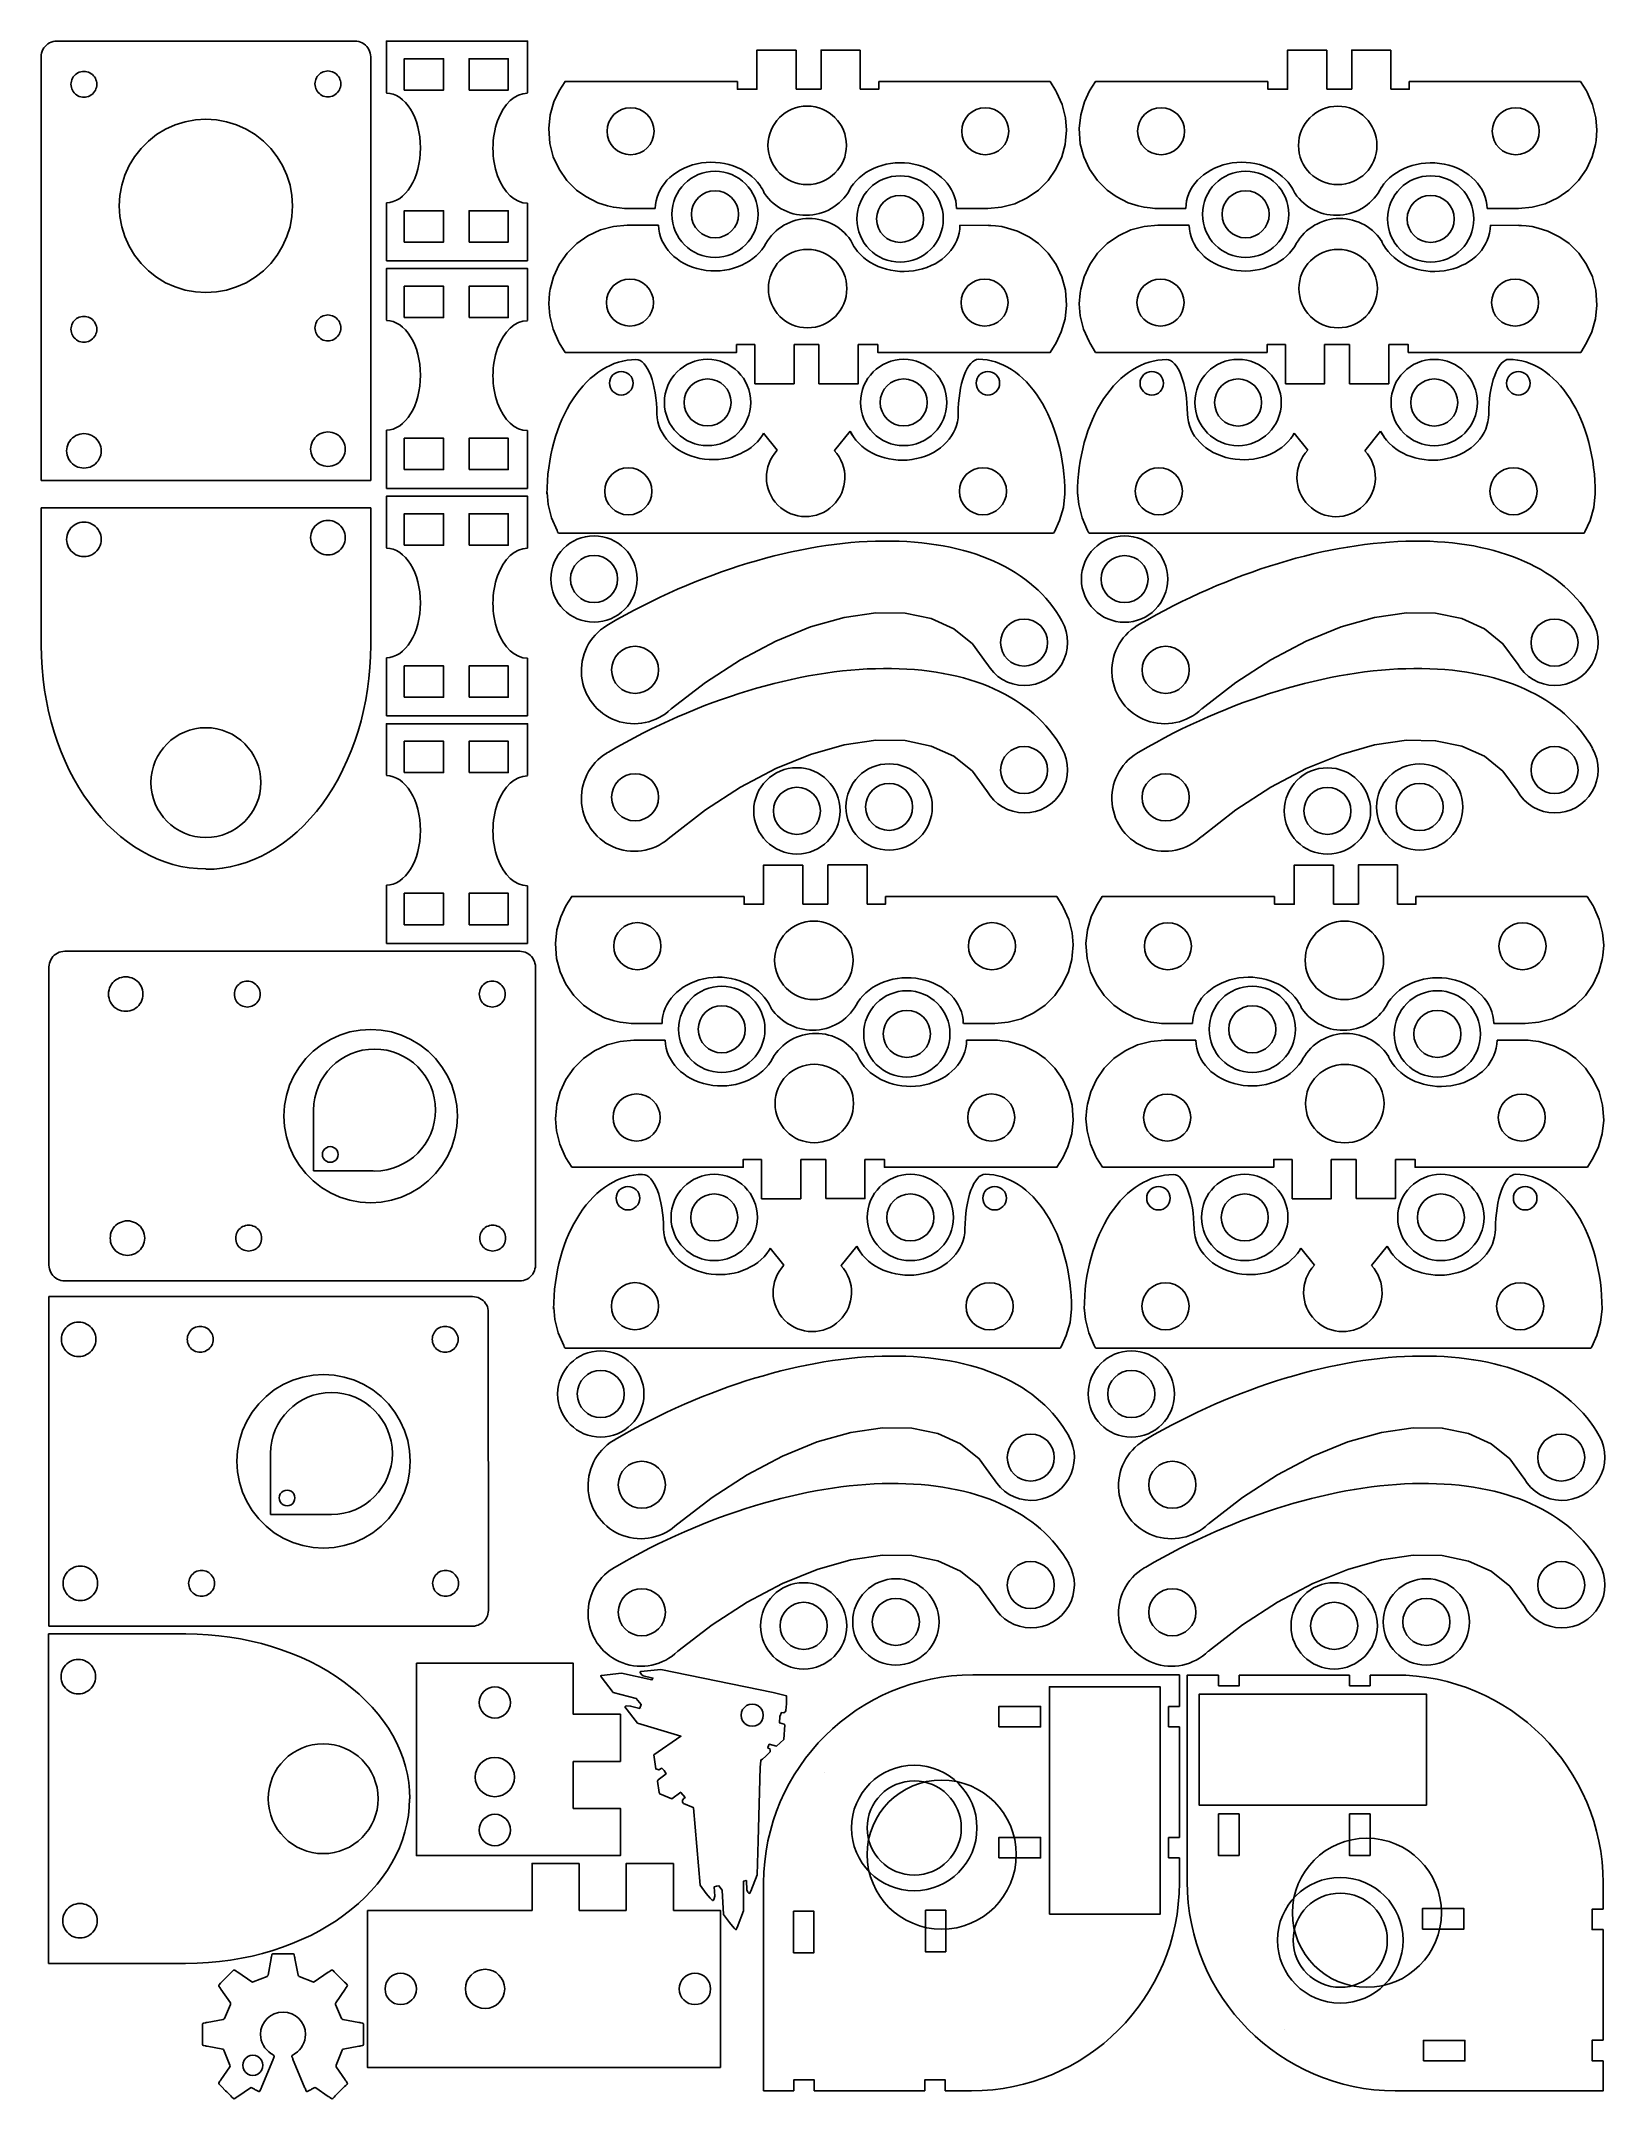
# Model space of a CAD drawing. Extents: x 0 to 199, y 4 to 267.
import ezdxf

# ---------------------------------------------------------------- set-up
doc = ezdxf.new("R2010")
doc.units = 0
doc.header["$MEASUREMENT"] = 0
doc.layers.get('0').update_dxf_attribs({"linetype": 'CONTINUOUS'})
doc.layers.add('LAYER_1', color=7, linetype='CONTINUOUS')

msp = doc.modelspace()

# ---------------------------------------------------------------- linework, layer by layer
at = {"linetype": 'CONTINUOUS'}
for p, q in [((0.01, 264.96), (0, 264.72)), ((0.06, 265.2), (0.01, 264.96)), ((0.13, 265.43), (0.06, 265.2)), ((0.23, 265.65), (0.13, 265.43)), ((0.35, 265.85), (0.23, 265.65)), ((0.5, 266.04), (0.35, 265.85)), ((0.67, 266.21), (0.5, 266.04)), ((0.86, 266.36), (0.67, 266.21)), ((1.07, 266.49), (0.86, 266.36)), ((1.29, 266.59), (1.07, 266.49)), ((1.52, 266.66), (1.29, 266.59)), ((1.76, 266.7), (1.52, 266.66)), ((2, 266.7), (1.76, 266.7)), ((40, 266.72), (2, 266.7)), ((40.24, 266.7), (40, 266.72)), ((40.48, 266.66), (40.24, 266.7)), ((40.71, 266.59), (40.48, 266.66)), ((40.93, 266.49), (40.71, 266.59)), ((41.14, 266.36), (40.93, 266.49)), ((41.33, 266.21), (41.14, 266.36)), ((41.5, 266.04), (41.33, 266.21)), ((41.65, 265.85), (41.5, 266.04)), ((41.77, 265.65), (41.65, 265.85)), ((41.87, 265.43), (41.77, 265.65)), ((41.94, 265.2), (41.87, 265.43)), ((41.99, 264.96), (41.94, 265.2)), ((42, 264.72), (41.99, 264.96)), ((96.24, 261.59), (96.24, 265.58)), ((104.41, 260.59), (104.41, 265.58)), ((163.86, 261.59), (163.86, 265.58)), ((172.04, 260.59), (172.04, 265.58)), ((0, 264.72), (0, 210.72)), ((42, 210.72), (42, 264.72)), ((96.24, 260.59), (96.24, 261.59)), ((96.24, 260.59), (99.41, 260.59)), ((99.41, 261.59), (99.41, 260.59)), ((106.75, 261.59), (128.6, 261.59)), ((128.6, 261.59), (129.34, 260.39)), ((129.34, 260.39), (129.42, 260.22)), ((129.42, 260.22), (130.13, 258.63)), ((163.86, 260.59), (163.86, 261.59)), ((163.86, 260.59), (167.04, 260.59)), ((167.04, 261.59), (167.04, 260.59)), ((174.37, 261.59), (196.22, 261.59)), ((196.22, 261.59), (196.96, 260.39)), ((196.96, 260.39), (197.04, 260.22)), ((197.04, 260.22), (197.75, 258.63)), ((130.13, 258.63), (130.55, 256.94)), ((197.75, 258.63), (198.17, 256.94)), ((130.55, 256.94), (130.68, 255.39)), ((130.68, 255.39), (130.57, 254.06)), ((198.17, 256.94), (198.3, 255.39)), ((198.3, 255.39), (198.19, 254.06)), ((130.08, 251.97), (129.34, 250.39)), ((130.5, 253.54), (130.08, 251.97)), ((130.57, 254.06), (130.5, 253.54)), ((197.7, 251.97), (196.96, 250.39)), ((198.12, 253.54), (197.7, 251.97)), ((198.19, 254.06), (198.12, 253.54)), ((129.34, 250.39), (128.34, 248.96)), ((196.96, 250.39), (195.96, 248.96)), ((92.19, 247.3), (92.18, 247.34)), ((92.2, 247.31), (92.19, 247.3)), ((125.68, 246.73), (124.1, 246)), ((127.11, 247.73), (125.68, 246.73)), ((128.34, 248.96), (127.11, 247.73)), ((159.81, 247.3), (159.8, 247.34)), ((159.82, 247.31), (159.81, 247.3)), ((193.3, 246.73), (191.72, 245.99)), ((194.73, 247.73), (193.3, 246.73)), ((195.96, 248.96), (194.73, 247.73)), ((44, 246.11), (44, 238.7)), ((62, 238.7), (62, 246.07)), ((74.61, 245.4), (74.68, 245.39)), ((78.28, 245.4), (74.61, 245.4)), ((120.68, 245.39), (116.68, 245.39)), ((122.42, 245.54), (120.68, 245.39)), ((124.1, 246), (122.42, 245.54)), ((142.23, 245.4), (142.3, 245.39)), ((145.9, 245.39), (142.23, 245.4)), ((188.3, 245.39), (184.3, 245.39)), ((190.04, 245.54), (188.3, 245.39)), ((191.72, 245.99), (190.04, 245.54)), ((68.27, 240.91), (69.7, 241.91)), ((69.7, 241.91), (71.28, 242.65)), ((71.28, 242.65), (72.96, 243.1)), ((72.96, 243.1), (74.7, 243.25)), ((74.7, 243.25), (78.7, 243.25)), ((103.18, 241.33), (103.19, 241.34)), ((103.19, 241.34), (103.2, 241.3)), ((117.1, 243.25), (120.77, 243.24)), ((120.77, 243.24), (120.7, 243.25)), ((135.89, 240.91), (137.32, 241.91)), ((137.32, 241.91), (138.9, 242.65)), ((138.9, 242.65), (140.58, 243.1)), ((140.58, 243.1), (142.32, 243.25)), ((142.32, 243.25), (146.32, 243.25)), ((170.8, 241.33), (170.81, 241.34)), ((170.81, 241.34), (170.82, 241.3)), ((184.72, 243.25), (188.39, 243.24)), ((188.39, 243.24), (188.32, 243.25)), ((62, 238.7), (44, 238.7)), ((66.04, 238.25), (67.04, 239.68)), ((67.04, 239.68), (68.27, 240.91)), ((133.66, 238.25), (134.66, 239.68)), ((134.66, 239.68), (135.89, 240.91)), ((64.88, 235.1), (65.3, 236.67)), ((65.3, 236.67), (66.04, 238.25)), ((132.5, 235.1), (132.92, 236.67)), ((132.92, 236.67), (133.66, 238.25)), ((64.7, 233.25), (64.81, 234.58)), ((64.81, 234.58), (64.88, 235.1)), ((132.32, 233.25), (132.43, 234.58)), ((132.43, 234.58), (132.5, 235.1)), ((64.83, 231.7), (64.7, 233.25)), ((65.25, 230.01), (64.83, 231.7)), ((132.45, 231.7), (132.32, 233.25)), ((132.87, 230.01), (132.45, 231.7)), ((65.96, 228.42), (65.25, 230.01)), ((66.04, 228.25), (65.96, 228.42)), ((66.78, 227.05), (66.04, 228.25)), ((133.58, 228.42), (132.87, 230.01)), ((133.66, 228.25), (133.58, 228.42)), ((134.4, 227.05), (133.66, 228.25)), ((88.63, 227.05), (66.78, 227.05)), ((90.96, 228.05), (90.96, 223.06)), ((99.14, 228.05), (95.96, 228.05)), ((95.96, 227.05), (95.96, 228.05)), ((99.14, 228.05), (99.14, 227.05)), ((99.14, 227.05), (99.14, 223.06)), ((156.25, 227.05), (134.4, 227.05)), ((158.59, 228.05), (158.59, 223.06)), ((166.76, 228.05), (163.59, 228.05)), ((163.59, 227.05), (163.59, 228.05)), ((166.76, 228.05), (166.76, 227.05)), ((166.76, 227.05), (166.76, 223.06)), ((44, 217.13), (44, 209.72)), ((62, 209.72), (62, 217.08)), ((91.95, 216.5), (92.08, 216.76)), ((93.83, 214.57), (92.08, 216.76)), ((103.1, 217.03), (101.1, 214.53)), ((103.53, 216.28), (103.1, 217.03)), ((159.57, 216.5), (159.7, 216.75)), ((161.45, 214.57), (159.7, 216.75)), ((170.72, 217.03), (168.72, 214.52)), ((171.16, 216.28), (170.72, 217.03)), ((42, 210.72), (0, 210.72)), ((42, 207.22), (0, 207.22)), ((0, 189.77), (0, 207.22)), ((42, 207.22), (42, 189.72)), ((62, 209.72), (44, 209.72)), ((64.49, 209.2), (64.63, 207.65)), ((64.63, 207.65), (65.05, 205.96)), ((129.81, 205.61), (130.29, 207.28)), ((130.29, 207.28), (130.47, 209.02)), ((132.11, 209.2), (132.25, 207.65)), ((132.25, 207.65), (132.67, 205.96)), ((197.43, 205.61), (197.91, 207.28)), ((197.91, 207.28), (198.09, 209.01)), ((65.05, 205.96), (65.75, 204.37)), ((129.15, 204.2), (129.81, 205.61)), ((132.67, 205.96), (133.37, 204.36)), ((196.77, 204.2), (197.43, 205.61)), ((65.75, 204.37), (65.83, 204.2)), ((65.83, 204.2), (65.95, 204)), ((65.95, 204), (90.76, 204)), ((90.76, 204), (95.76, 204)), ((95.76, 204), (103.93, 204)), ((103.93, 204), (106.42, 204)), ((106.42, 204), (129.03, 204)), ((129.03, 204), (129.15, 204.2)), ((133.37, 204.36), (133.45, 204.2)), ((133.45, 204.2), (133.57, 204)), ((133.57, 204), (158.38, 204)), ((158.38, 204), (163.38, 204)), ((163.38, 204), (171.55, 204)), ((171.55, 204), (174.04, 204)), ((174.04, 204), (196.65, 204)), ((196.65, 204), (196.77, 204.2)), ((72.09, 192.24), (72.12, 192.26)), ((139.71, 192.23), (139.74, 192.25)), ((44, 188.12), (44, 180.71)), ((62, 180.71), (62, 188.08)), ((120.51, 187.46), (120.54, 187.4)), ((188.13, 187.45), (188.16, 187.4)), ((62, 180.71), (44, 180.71)), ((72.09, 175.99), (72.12, 176.01)), ((139.71, 175.99), (139.74, 176.01)), ((120.51, 171.21), (120.54, 171.15)), ((188.13, 171.21), (188.16, 171.15)), ((97.09, 157.72), (97.09, 161.71)), ((105.27, 156.72), (105.27, 161.72)), ((164.71, 157.72), (164.71, 161.71)), ((172.89, 156.72), (172.89, 161.72)), ((44, 159.13), (44, 151.72)), ((62, 151.72), (62, 159.08)), ((97.09, 156.72), (97.09, 157.72)), ((100.27, 157.72), (100.27, 156.72)), ((107.6, 157.72), (129.45, 157.72)), ((129.45, 157.72), (130.2, 156.53)), ((164.71, 156.72), (164.71, 157.72)), ((167.89, 157.72), (167.89, 156.72)), ((175.22, 157.72), (197.07, 157.72)), ((197.07, 157.72), (197.82, 156.52)), ((97.09, 156.72), (100.27, 156.72)), ((130.2, 156.53), (130.27, 156.36)), ((130.27, 156.36), (130.98, 154.77)), ((130.98, 154.77), (131.4, 153.08)), ((164.71, 156.72), (167.89, 156.72)), ((197.82, 156.52), (197.9, 156.36)), ((197.9, 156.36), (198.6, 154.77)), ((198.6, 154.77), (199.02, 153.08)), ((131.4, 153.08), (131.54, 151.53)), ((199.02, 153.08), (199.16, 151.52)), ((62, 151.72), (44, 151.72)), ((131.35, 149.68), (130.93, 148.11)), ((131.42, 150.2), (131.35, 149.68)), ((131.54, 151.53), (131.42, 150.2)), ((198.97, 149.68), (198.55, 148.1)), ((199.04, 150.2), (198.97, 149.68)), ((199.16, 151.52), (199.04, 150.2)), ((130.93, 148.11), (130.2, 146.53)), ((198.55, 148.1), (197.82, 146.52)), ((129.2, 145.1), (127.96, 143.87)), ((130.2, 146.53), (129.2, 145.1)), ((196.82, 145.1), (195.58, 143.86)), ((197.82, 146.52), (196.82, 145.1)), ((93.05, 143.44), (93.03, 143.48)), ((93.05, 143.45), (93.05, 143.44)), ((123.27, 141.68), (121.54, 141.53)), ((124.96, 142.13), (123.27, 141.68)), ((126.54, 142.87), (124.96, 142.13)), ((127.96, 143.87), (126.54, 142.87)), ((160.67, 143.44), (160.65, 143.47)), ((160.67, 143.44), (160.67, 143.44)), ((190.89, 141.68), (189.16, 141.52)), ((192.58, 142.13), (190.89, 141.68)), ((194.16, 142.86), (192.58, 142.13)), ((195.58, 143.86), (194.16, 142.86)), ((72.13, 138.78), (73.82, 139.23)), ((73.82, 139.23), (75.55, 139.39)), ((75.46, 141.53), (75.54, 141.53)), ((79.14, 141.53), (75.46, 141.53)), ((75.55, 139.39), (79.55, 139.39)), ((121.54, 141.53), (117.54, 141.53)), ((117.95, 139.38), (121.63, 139.38)), ((121.63, 139.38), (121.55, 139.39)), ((139.75, 138.78), (141.44, 139.23)), ((141.44, 139.23), (143.17, 139.38)), ((143.08, 141.53), (143.16, 141.52)), ((146.76, 141.53), (143.08, 141.53)), ((143.17, 139.38), (147.17, 139.38)), ((189.16, 141.52), (185.16, 141.52)), ((185.57, 139.38), (189.25, 139.38)), ((189.25, 139.38), (189.17, 139.38)), ((67.89, 135.81), (69.12, 137.05)), ((69.12, 137.05), (70.55, 138.05)), ((70.55, 138.05), (72.13, 138.78)), ((104.04, 137.47), (104.04, 137.47)), ((104.04, 137.47), (104.06, 137.44)), ((135.51, 135.81), (136.74, 137.04)), ((136.74, 137.04), (138.17, 138.04)), ((138.17, 138.04), (139.75, 138.78)), ((171.66, 137.46), (171.66, 137.47)), ((171.66, 137.47), (171.68, 137.43)), ((66.15, 132.81), (66.89, 134.39)), ((66.89, 134.39), (67.89, 135.81)), ((133.78, 132.8), (134.51, 134.38)), ((134.51, 134.38), (135.51, 135.81)), ((65.67, 130.71), (65.73, 131.23)), ((65.73, 131.23), (66.15, 132.81)), ((133.29, 130.71), (133.35, 131.23)), ((133.35, 131.23), (133.78, 132.8)), ((34.73, 130.45), (34.73, 122.74)), ((65.55, 129.39), (65.67, 130.71)), ((65.69, 127.83), (65.55, 129.39)), ((133.17, 129.38), (133.29, 130.71)), ((133.31, 127.83), (133.17, 129.38)), ((66.11, 126.14), (65.69, 127.83)), ((66.81, 124.55), (66.11, 126.14)), ((133.73, 126.14), (133.31, 127.83)), ((134.43, 124.55), (133.73, 126.14)), ((66.89, 124.39), (66.81, 124.55)), ((67.64, 123.19), (66.89, 124.39)), ((91.82, 124.19), (91.82, 119.19)), ((100, 124.19), (96.82, 124.19)), ((96.82, 123.19), (96.82, 124.19)), ((100, 124.19), (100, 123.19)), ((134.51, 124.38), (134.43, 124.55)), ((135.26, 123.19), (134.51, 124.38)), ((159.44, 124.19), (159.44, 119.19)), ((167.62, 124.19), (164.44, 124.19)), ((164.44, 123.19), (164.44, 124.19)), ((167.62, 124.19), (167.62, 123.19)), ((34.73, 122.74), (42.13, 122.74)), ((89.49, 123.19), (67.64, 123.19)), ((100, 123.19), (100, 119.2)), ((157.11, 123.19), (135.26, 123.19)), ((167.62, 123.19), (167.62, 119.2)), ((92.8, 112.63), (92.94, 112.89)), ((94.68, 110.71), (92.94, 112.89)), ((103.95, 113.16), (101.95, 110.66)), ((104.39, 112.41), (103.95, 113.16)), ((160.42, 112.63), (160.56, 112.89)), ((162.3, 110.71), (160.56, 112.89)), ((171.57, 113.16), (169.57, 110.66)), ((172.01, 112.41), (171.57, 113.16)), ((55, 106.72), (1, 106.72)), ((1, 64.72), (1, 106.72)), ((55.24, 106.7), (55, 106.72)), ((55.48, 106.66), (55.24, 106.7)), ((55.71, 106.59), (55.48, 106.66)), ((55.93, 106.49), (55.71, 106.59)), ((56.14, 106.36), (55.93, 106.49)), ((56.33, 106.21), (56.14, 106.36)), ((56.5, 106.04), (56.33, 106.21)), ((56.65, 105.85), (56.5, 106.04)), ((56.77, 105.65), (56.65, 105.85)), ((56.87, 105.43), (56.77, 105.65)), ((56.94, 105.2), (56.87, 105.43)), ((56.99, 104.96), (56.94, 105.2)), ((56.99, 104.72), (56.99, 104.96)), ((65.34, 105.33), (65.48, 103.78)), ((131.14, 103.42), (131.33, 105.15)), ((132.96, 105.33), (133.1, 103.78)), ((198.76, 103.42), (198.95, 105.15)), ((57, 66.72), (56.99, 104.72)), ((65.48, 103.78), (65.9, 102.09)), ((130.66, 101.75), (131.14, 103.42)), ((133.1, 103.78), (133.52, 102.09)), ((198.28, 101.74), (198.76, 103.42)), ((65.9, 102.09), (66.61, 100.5)), ((66.61, 100.5), (66.68, 100.33)), ((66.68, 100.33), (66.81, 100.14)), ((66.81, 100.14), (91.61, 100.14)), ((91.61, 100.14), (96.61, 100.14)), ((96.61, 100.14), (104.79, 100.14)), ((104.79, 100.14), (107.28, 100.14)), ((107.28, 100.14), (129.88, 100.14)), ((129.88, 100.14), (130, 100.33)), ((130, 100.33), (130.66, 101.75)), ((133.52, 102.09), (134.23, 100.5)), ((134.23, 100.5), (134.3, 100.33)), ((134.3, 100.33), (134.43, 100.13)), ((134.43, 100.13), (159.23, 100.13)), ((159.23, 100.13), (164.23, 100.13)), ((164.23, 100.13), (172.41, 100.13)), ((172.41, 100.13), (174.9, 100.13)), ((174.9, 100.13), (197.5, 100.13)), ((197.5, 100.13), (197.63, 100.33)), ((197.63, 100.33), (198.28, 101.74)), ((29.23, 86.68), (29.23, 78.96)), ((72.94, 88.37), (72.98, 88.39)), ((140.56, 88.37), (140.6, 88.39)), ((121.36, 83.59), (121.39, 83.54)), ((188.98, 83.59), (189.01, 83.53)), ((29.23, 78.96), (36.63, 78.96)), ((72.94, 72.12), (72.98, 72.14)), ((140.56, 72.12), (140.6, 72.14)), ((56.5, 65.39), (56.65, 65.58)), ((56.65, 65.58), (56.77, 65.79)), ((56.77, 65.79), (56.87, 66.01)), ((56.87, 66.01), (56.94, 66.24)), ((56.94, 66.24), (56.99, 66.48)), ((56.99, 66.48), (57, 66.72)), ((121.36, 67.34), (121.39, 67.29)), ((188.98, 67.34), (189.01, 67.29)), ((0.95, 63.72), (0.95, 21.72)), ((0.95, 63.72), (18.45, 63.72)), ((1, 64.72), (55, 64.72)), ((55, 64.72), (55.24, 64.73)), ((55.24, 64.73), (55.48, 64.78)), ((55.48, 64.78), (55.71, 64.85)), ((55.71, 64.85), (55.93, 64.95)), ((55.93, 64.95), (56.14, 65.07)), ((56.14, 65.07), (56.33, 65.22)), ((56.33, 65.22), (56.5, 65.39)), ((76.57, 54.24), (76.57, 54.24)), ((94.07, 52.07), (94.07, 52.07)), ((67.83, 41.48), (67.83, 47.48)), ((68.58, 34.48), (68.58, 28.48)), ((80.58, 34.48), (80.58, 28.48)), ((41.58, 28.48), (62.58, 28.48)), ((68.58, 28.48), (74.58, 28.48)), ((18.4, 21.72), (0.95, 21.72)), ((29.31, 22.36), (28.92, 20.22)), ((29.4, 22.82), (29.35, 22.58)), ((29.78, 22.93), (29.53, 22.93)), ((30.01, 22.93), (29.78, 22.93)), ((30.72, 22.93), (30.01, 22.93)), ((30.94, 22.93), (30.72, 22.93)), ((31.65, 22.93), (30.94, 22.93)), ((31.88, 22.93), (31.65, 22.93)), ((32.12, 22.93), (31.88, 22.93)), ((32.3, 22.58), (32.26, 22.82)), ((32.74, 20.22), (32.35, 22.36)), ((22.65, 18.84), (22.79, 18.64)), ((22.84, 19.19), (22.67, 19.01)), ((23, 19.35), (22.84, 19.19)), ((22.92, 18.45), (24.12, 16.7)), ((23.5, 19.85), (23, 19.35)), ((23.66, 20.01), (23.5, 19.85)), ((24.16, 20.51), (23.66, 20.01)), ((24.32, 20.67), (24.16, 20.51)), ((24.5, 20.85), (24.32, 20.67)), ((24.87, 20.72), (24.67, 20.86)), ((26.85, 19.37), (25.06, 20.6)), ((28.79, 20.07), (27.04, 19.36)), ((34.62, 19.36), (32.87, 20.07)), ((36.6, 20.6), (34.81, 19.37)), ((36.99, 20.86), (36.79, 20.72)), ((37.33, 20.67), (37.16, 20.85)), ((37.49, 20.51), (37.33, 20.67)), ((38, 20.01), (37.49, 20.51)), ((37.54, 16.7), (38.74, 18.45)), ((38.16, 19.85), (38, 20.01)), ((38.66, 19.35), (38.16, 19.85)), ((38.82, 19.19), (38.66, 19.35)), ((38.99, 19.01), (38.82, 19.19)), ((38.87, 18.64), (39.01, 18.84)), ((24.13, 16.51), (23.36, 14.71)), ((38.3, 14.71), (37.53, 16.51)), ((20.58, 13.98), (20.58, 13.73)), ((20.58, 13.73), (20.58, 13.51)), ((20.58, 13.51), (20.58, 12.8)), ((20.93, 14.16), (20.69, 14.11)), ((23.21, 14.58), (21.15, 14.2)), ((40.5, 14.2), (38.45, 14.58)), ((40.97, 14.11), (40.73, 14.16)), ((41.08, 13.73), (41.08, 13.98)), ((41.08, 13.51), (41.08, 13.73)), ((41.08, 12.8), (41.08, 13.51)), ((20.58, 12.8), (20.58, 12.57)), ((20.58, 12.57), (20.58, 11.86)), ((20.58, 11.86), (20.58, 11.63)), ((20.58, 11.63), (20.58, 11.39)), ((20.69, 11.25), (20.93, 11.21)), ((21.16, 11.17), (23.15, 10.8)), ((23.29, 10.67), (24.06, 8.75)), ((37.6, 8.75), (38.37, 10.67)), ((38.51, 10.8), (40.5, 11.17)), ((40.73, 11.21), (40.97, 11.25)), ((41.08, 12.57), (41.08, 12.8)), ((41.08, 11.86), (41.08, 12.57)), ((41.08, 11.63), (41.08, 11.86)), ((41.08, 11.39), (41.08, 11.63)), ((24.04, 8.56), (22.92, 6.91)), ((28.12, 6.03), (29.51, 9.4)), ((29.65, 10.01), (29.43, 10.15)), ((29.6, 9.61), (29.7, 9.85)), ((31.96, 9.85), (32.06, 9.61)), ((32.23, 10.15), (32.01, 10.01)), ((32.14, 9.4), (33.54, 6.03)), ((38.74, 6.91), (37.61, 8.56)), ((22.79, 6.73), (22.65, 6.52)), ((22.67, 6.35), (22.84, 6.18)), ((22.84, 6.18), (23, 6.02)), ((23, 6.02), (23.5, 5.51)), ((23.5, 5.51), (23.66, 5.35)), ((23.66, 5.35), (24.16, 4.85)), ((25.06, 4.77), (26.67, 5.87)), ((26.86, 5.88), (27.19, 5.69)), ((27.39, 5.59), (27.74, 5.41)), ((27.88, 5.46), (28.03, 5.82)), ((33.63, 5.82), (33.77, 5.46)), ((33.92, 5.41), (34.26, 5.59)), ((34.47, 5.69), (34.8, 5.88)), ((34.99, 5.87), (36.6, 4.77)), ((37.49, 4.85), (38, 5.35)), ((38, 5.35), (38.16, 5.52)), ((38.16, 5.52), (38.66, 6.02)), ((38.66, 6.02), (38.82, 6.18)), ((38.82, 6.18), (38.99, 6.35)), ((39.01, 6.52), (38.87, 6.73)), ((24.16, 4.85), (24.32, 4.69)), ((24.32, 4.69), (24.5, 4.52)), ((24.67, 4.5), (24.87, 4.64)), ((36.79, 4.64), (36.99, 4.5)), ((37.16, 4.52), (37.33, 4.69)), ((37.33, 4.69), (37.49, 4.85))]:
    msp.add_line(p, q, dxfattribs=at)
at = {"color": 142, "linetype": 'CONTINUOUS'}
for p, q in [((4.09, 262.15), (4.21, 262.31)), ((4.21, 262.31), (4.36, 262.45)), ((4.36, 262.45), (4.51, 262.57)), ((4.51, 262.57), (4.68, 262.68)), ((4.68, 262.68), (4.86, 262.76)), ((4.86, 262.76), (5.06, 262.82)), ((5.06, 262.82), (5.25, 262.85)), ((5.25, 262.85), (5.45, 262.87)), ((5.45, 262.87), (5.65, 262.85)), ((5.65, 262.85), (5.84, 262.82)), ((5.84, 262.82), (6.04, 262.76)), ((6.04, 262.76), (6.22, 262.68)), ((6.22, 262.68), (6.39, 262.57)), ((6.39, 262.57), (6.54, 262.45)), ((6.54, 262.45), (6.69, 262.31)), ((6.69, 262.31), (6.81, 262.15)), ((35.19, 262.2), (35.31, 262.36)), ((35.31, 262.36), (35.46, 262.5)), ((35.46, 262.5), (35.61, 262.63)), ((35.61, 262.63), (35.78, 262.73)), ((35.78, 262.73), (35.96, 262.81)), ((35.96, 262.81), (36.16, 262.87)), ((36.16, 262.87), (36.35, 262.91)), ((36.35, 262.91), (36.55, 262.92)), ((36.55, 262.92), (36.75, 262.91)), ((36.75, 262.91), (36.94, 262.87)), ((36.94, 262.87), (37.14, 262.81)), ((37.14, 262.81), (37.32, 262.73)), ((37.32, 262.73), (37.49, 262.63)), ((37.49, 262.63), (37.64, 262.5)), ((37.64, 262.5), (37.78, 262.36)), ((37.78, 262.36), (37.91, 262.2)), ((3.8, 261.22), (3.81, 261.41)), ((3.81, 261.02), (3.8, 261.22)), ((3.81, 261.41), (3.85, 261.61)), ((3.85, 260.82), (3.81, 261.02)), ((3.85, 261.61), (3.91, 261.8)), ((3.91, 260.63), (3.85, 260.82)), ((3.91, 261.8), (3.99, 261.98)), ((3.99, 260.45), (3.91, 260.63)), ((3.99, 261.98), (4.09, 262.15)), ((4.09, 260.28), (3.99, 260.45)), ((4.21, 260.12), (4.09, 260.28)), ((4.36, 259.98), (4.21, 260.12)), ((4.51, 259.86), (4.36, 259.98)), ((4.68, 259.75), (4.51, 259.86)), ((4.86, 259.67), (4.68, 259.75)), ((5.06, 259.61), (4.86, 259.67)), ((6.04, 259.67), (5.84, 259.61)), ((6.22, 259.75), (6.04, 259.67)), ((6.39, 259.86), (6.22, 259.75)), ((6.54, 259.98), (6.39, 259.86)), ((6.69, 260.12), (6.54, 259.98)), ((6.81, 260.28), (6.69, 260.12)), ((6.81, 262.15), (6.91, 261.98)), ((6.91, 260.45), (6.81, 260.28)), ((6.91, 261.98), (6.99, 261.8)), ((6.99, 260.63), (6.91, 260.45)), ((6.99, 261.8), (7.05, 261.61)), ((7.05, 260.82), (6.99, 260.63)), ((7.05, 261.61), (7.09, 261.41)), ((7.09, 261.02), (7.05, 260.82)), ((7.09, 261.41), (7.1, 261.22)), ((7.1, 261.22), (7.09, 261.02)), ((34.9, 261.27), (34.91, 261.47)), ((34.91, 261.07), (34.9, 261.27)), ((34.91, 261.47), (34.95, 261.66)), ((34.95, 260.87), (34.91, 261.07)), ((34.95, 261.66), (35.01, 261.85)), ((35.01, 260.68), (34.95, 260.87)), ((35.01, 261.85), (35.09, 262.03)), ((35.09, 260.5), (35.01, 260.68)), ((35.09, 262.03), (35.19, 262.2)), ((35.19, 260.33), (35.09, 260.5)), ((35.31, 260.17), (35.19, 260.33)), ((35.46, 260.03), (35.31, 260.17)), ((35.61, 259.91), (35.46, 260.03)), ((35.78, 259.81), (35.61, 259.91)), ((35.96, 259.72), (35.78, 259.81)), ((36.16, 259.67), (35.96, 259.72)), ((36.35, 259.63), (36.16, 259.67)), ((36.55, 259.62), (36.35, 259.63)), ((36.75, 259.63), (36.55, 259.62)), ((36.94, 259.67), (36.75, 259.63)), ((37.14, 259.72), (36.94, 259.67)), ((37.32, 259.81), (37.14, 259.72)), ((37.49, 259.91), (37.32, 259.81)), ((37.64, 260.03), (37.49, 259.91)), ((37.78, 260.17), (37.64, 260.03)), ((37.91, 260.33), (37.78, 260.17)), ((37.91, 262.2), (38.01, 262.03)), ((38.01, 260.5), (37.91, 260.33)), ((38.01, 262.03), (38.09, 261.85)), ((38.09, 260.68), (38.01, 260.5)), ((38.09, 261.85), (38.15, 261.66)), ((38.15, 260.87), (38.09, 260.68)), ((38.15, 261.66), (38.19, 261.47)), ((38.19, 261.07), (38.15, 260.87)), ((38.19, 261.47), (38.2, 261.27)), ((38.2, 261.27), (38.19, 261.07)), ((5.25, 259.58), (5.06, 259.61)), ((5.45, 259.57), (5.25, 259.58)), ((5.65, 259.58), (5.45, 259.57)), ((5.84, 259.61), (5.65, 259.58)), ((13.67, 253.99), (14.72, 254.81)), ((14.72, 254.81), (15.86, 255.5)), ((15.86, 255.5), (17.08, 256.05)), ((17.08, 256.05), (18.36, 256.45)), ((18.36, 256.45), (19.67, 256.69)), ((19.67, 256.69), (21, 256.77)), ((21, 256.77), (22.33, 256.69)), ((22.33, 256.69), (23.64, 256.45)), ((23.64, 256.45), (24.92, 256.05)), ((24.92, 256.05), (26.14, 255.5)), ((26.14, 255.5), (27.28, 254.81)), ((27.28, 254.81), (28.33, 253.99)), ((11.22, 250.85), (11.91, 251.99)), ((11.91, 251.99), (12.73, 253.05)), ((12.73, 253.05), (13.67, 253.99)), ((28.33, 253.99), (29.27, 253.05)), ((29.27, 253.05), (30.09, 251.99)), ((30.09, 251.99), (30.78, 250.85)), ((10.27, 248.36), (10.67, 249.64)), ((10.67, 249.64), (11.22, 250.85)), ((30.78, 250.85), (31.33, 249.64)), ((31.33, 249.64), (31.73, 248.36)), ((9.95, 245.72), (10.03, 247.05)), ((10.03, 247.05), (10.27, 248.36)), ((31.73, 248.36), (31.97, 247.05)), ((31.97, 247.05), (32.05, 245.72)), ((10.03, 244.39), (9.95, 245.72)), ((10.27, 243.07), (10.03, 244.39)), ((31.97, 244.39), (31.73, 243.07)), ((32.05, 245.72), (31.97, 244.39)), ((10.67, 241.8), (10.27, 243.07)), ((11.22, 240.58), (10.67, 241.8)), ((31.33, 241.8), (30.78, 240.58)), ((31.73, 243.07), (31.33, 241.8)), ((11.91, 239.44), (11.22, 240.58)), ((12.73, 238.39), (11.91, 239.44)), ((30.09, 239.44), (29.27, 238.39)), ((30.78, 240.58), (30.09, 239.44)), ((13.67, 237.45), (12.73, 238.39)), ((14.72, 236.62), (13.67, 237.45)), ((15.86, 235.93), (14.72, 236.62)), ((27.28, 236.62), (26.14, 235.93)), ((28.33, 237.45), (27.28, 236.62)), ((29.27, 238.39), (28.33, 237.45)), ((17.08, 235.39), (15.86, 235.93)), ((18.36, 234.99), (17.08, 235.39)), ((19.67, 234.75), (18.36, 234.99)), ((21, 234.67), (19.67, 234.75)), ((22.33, 234.75), (21, 234.67)), ((23.64, 234.99), (22.33, 234.75)), ((24.92, 235.39), (23.64, 234.99)), ((26.14, 235.93), (24.92, 235.39)), ((3.99, 230.76), (4.09, 230.93)), ((4.09, 230.93), (4.21, 231.09)), ((4.21, 231.09), (4.36, 231.23)), ((4.36, 231.23), (4.51, 231.35)), ((4.51, 231.35), (4.68, 231.46)), ((4.68, 231.46), (4.86, 231.54)), ((4.86, 231.54), (5.06, 231.6)), ((5.06, 231.6), (5.25, 231.63)), ((5.25, 231.63), (5.45, 231.64)), ((5.45, 231.64), (5.65, 231.63)), ((5.65, 231.63), (5.84, 231.6)), ((5.84, 231.6), (6.04, 231.54)), ((6.04, 231.54), (6.22, 231.46)), ((6.22, 231.46), (6.39, 231.35)), ((6.39, 231.35), (6.54, 231.23)), ((6.54, 231.23), (6.69, 231.09)), ((6.69, 231.09), (6.81, 230.93)), ((6.81, 230.93), (6.99, 230.58)), ((35.01, 230.75), (35.09, 230.93)), ((35.09, 230.93), (35.19, 231.1)), ((35.19, 231.1), (35.31, 231.26)), ((35.31, 231.26), (35.46, 231.4)), ((35.46, 231.4), (35.61, 231.53)), ((35.61, 231.53), (35.78, 231.63)), ((35.78, 231.63), (35.96, 231.71)), ((35.96, 231.71), (36.16, 231.77)), ((36.16, 231.77), (36.35, 231.81)), ((36.35, 231.81), (36.55, 231.82)), ((36.55, 231.82), (36.75, 231.81)), ((36.75, 231.81), (36.94, 231.77)), ((36.94, 231.77), (37.14, 231.71)), ((37.14, 231.71), (37.32, 231.63)), ((37.32, 231.63), (37.49, 231.53)), ((37.49, 231.53), (37.64, 231.4)), ((37.64, 231.4), (37.78, 231.26)), ((37.78, 231.26), (37.91, 231.1)), ((37.91, 231.1), (38.01, 230.93)), ((38.01, 230.93), (38.09, 230.75)), ((3.8, 229.99), (3.81, 230.19)), ((3.81, 229.8), (3.8, 229.99)), ((3.81, 230.19), (3.85, 230.39)), ((3.85, 229.6), (3.81, 229.8)), ((3.85, 230.39), (3.91, 230.58)), ((3.91, 229.41), (3.85, 229.6)), ((3.91, 230.58), (3.99, 230.76)), ((3.99, 229.23), (3.91, 229.41)), ((4.09, 229.06), (3.99, 229.23)), ((4.21, 228.9), (4.09, 229.06)), ((4.36, 228.76), (4.21, 228.9)), ((4.51, 228.64), (4.36, 228.76)), ((4.68, 228.53), (4.51, 228.64)), ((4.86, 228.45), (4.68, 228.53)), ((5.06, 228.39), (4.86, 228.45)), ((5.25, 228.36), (5.06, 228.39)), ((5.45, 228.34), (5.25, 228.36)), ((5.65, 228.36), (5.45, 228.34)), ((5.84, 228.39), (5.65, 228.36)), ((6.04, 228.45), (5.84, 228.39)), ((6.22, 228.53), (6.04, 228.45)), ((6.39, 228.64), (6.22, 228.53)), ((6.54, 228.76), (6.39, 228.64)), ((6.69, 228.9), (6.54, 228.76)), ((6.81, 229.06), (6.69, 228.9)), ((6.91, 229.23), (6.81, 229.06)), ((6.99, 229.41), (6.91, 229.23)), ((6.99, 230.58), (7.05, 230.39)), ((7.05, 229.6), (6.99, 229.41)), ((7.05, 230.39), (7.09, 230.19)), ((7.09, 229.8), (7.05, 229.6)), ((7.09, 230.19), (7.1, 229.99)), ((7.1, 229.99), (7.09, 229.8)), ((34.9, 230.17), (34.91, 230.37)), ((34.91, 229.97), (34.9, 230.17)), ((34.91, 230.37), (34.95, 230.56)), ((34.95, 229.77), (34.91, 229.97)), ((34.95, 230.56), (35.01, 230.75)), ((35.01, 229.58), (34.95, 229.77)), ((35.09, 229.4), (35.01, 229.58)), ((35.19, 229.23), (35.09, 229.4)), ((35.31, 229.07), (35.19, 229.23)), ((35.46, 228.93), (35.31, 229.07)), ((35.61, 228.81), (35.46, 228.93)), ((35.78, 228.71), (35.61, 228.81)), ((35.96, 228.62), (35.78, 228.71)), ((36.16, 228.57), (35.96, 228.62)), ((36.35, 228.53), (36.16, 228.57)), ((36.55, 228.52), (36.35, 228.53)), ((36.75, 228.53), (36.55, 228.52)), ((36.94, 228.57), (36.75, 228.53)), ((37.14, 228.62), (36.94, 228.57)), ((37.32, 228.71), (37.14, 228.62)), ((37.49, 228.81), (37.32, 228.71)), ((37.64, 228.93), (37.49, 228.81)), ((37.78, 229.07), (37.64, 228.93)), ((37.91, 229.23), (37.78, 229.07)), ((38.01, 229.4), (37.91, 229.23)), ((38.09, 229.58), (38.01, 229.4)), ((38.09, 230.75), (38.15, 230.56)), ((38.15, 229.77), (38.09, 229.58)), ((38.15, 230.56), (38.19, 230.37)), ((38.19, 229.97), (38.15, 229.77)), ((38.19, 230.37), (38.2, 230.17)), ((38.2, 230.17), (38.19, 229.97)), ((3.31, 215.03), (3.39, 215.28)), ((3.39, 215.28), (3.5, 215.52)), ((3.5, 215.52), (3.64, 215.75)), ((3.64, 215.75), (3.8, 215.96)), ((3.8, 215.96), (3.99, 216.15)), ((3.99, 216.15), (4.2, 216.31)), ((4.2, 216.31), (4.43, 216.45)), ((4.43, 216.45), (4.67, 216.56)), ((4.67, 216.56), (4.92, 216.64)), ((4.92, 216.64), (5.18, 216.68)), ((5.18, 216.68), (5.45, 216.7)), ((5.45, 216.7), (5.72, 216.68)), ((5.72, 216.68), (5.98, 216.64)), ((5.98, 216.64), (6.23, 216.56)), ((6.23, 216.56), (6.47, 216.45)), ((6.47, 216.45), (6.7, 216.31)), ((6.7, 216.31), (6.91, 216.15)), ((6.91, 216.15), (7.1, 215.96)), ((7.1, 215.96), (7.26, 215.75)), ((7.26, 215.75), (7.4, 215.52)), ((7.4, 215.52), (7.51, 215.28)), ((7.51, 215.28), (7.59, 215.03)), ((34.37, 214.98), (34.41, 215.24)), ((34.41, 215.24), (34.49, 215.5)), ((34.49, 215.5), (34.6, 215.74)), ((34.6, 215.74), (34.74, 215.97)), ((34.74, 215.97), (34.9, 216.18)), ((34.9, 216.18), (35.09, 216.36)), ((35.09, 216.36), (35.3, 216.53)), ((35.3, 216.53), (35.53, 216.67)), ((35.53, 216.67), (35.77, 216.77)), ((35.77, 216.77), (36.02, 216.85)), ((36.02, 216.85), (36.28, 216.9)), ((36.28, 216.9), (36.55, 216.92)), ((36.55, 216.92), (36.82, 216.9)), ((36.82, 216.9), (37.08, 216.85)), ((37.08, 216.85), (37.33, 216.77)), ((37.33, 216.77), (37.57, 216.67)), ((37.57, 216.67), (37.8, 216.53)), ((37.8, 216.53), (38.01, 216.36)), ((38.01, 216.36), (38.2, 216.18)), ((38.2, 216.18), (38.36, 215.97)), ((38.36, 215.97), (38.5, 215.74)), ((38.5, 215.74), (38.61, 215.5)), ((38.61, 215.5), (38.69, 215.24)), ((38.69, 215.24), (38.73, 214.98)), ((3.25, 214.5), (3.27, 214.76)), ((3.27, 214.23), (3.25, 214.5)), ((3.27, 214.76), (3.31, 215.03)), ((3.31, 213.97), (3.27, 214.23)), ((3.39, 213.72), (3.31, 213.97)), ((3.5, 213.48), (3.39, 213.72)), ((3.64, 213.25), (3.5, 213.48)), ((3.8, 213.04), (3.64, 213.25)), ((3.99, 212.85), (3.8, 213.04)), ((4.2, 212.69), (3.99, 212.85)), ((4.43, 212.55), (4.2, 212.69)), ((4.67, 212.44), (4.43, 212.55)), ((4.92, 212.36), (4.67, 212.44)), ((6.23, 212.44), (5.98, 212.36)), ((6.47, 212.55), (6.23, 212.44)), ((6.7, 212.69), (6.47, 212.55)), ((6.91, 212.85), (6.7, 212.69)), ((7.1, 213.04), (6.91, 212.85)), ((7.26, 213.25), (7.1, 213.04)), ((7.4, 213.48), (7.26, 213.25)), ((7.51, 213.72), (7.4, 213.48)), ((7.59, 213.97), (7.51, 213.72)), ((7.59, 215.03), (7.63, 214.76)), ((7.63, 214.23), (7.59, 213.97)), ((7.63, 214.76), (7.65, 214.5)), ((7.65, 214.5), (7.63, 214.23)), ((34.35, 214.72), (34.37, 214.98)), ((34.37, 214.45), (34.35, 214.72)), ((34.41, 214.19), (34.37, 214.45)), ((34.49, 213.94), (34.41, 214.19)), ((34.6, 213.7), (34.49, 213.94)), ((34.74, 213.47), (34.6, 213.7)), ((34.9, 213.26), (34.74, 213.47)), ((35.09, 213.07), (34.9, 213.26)), ((35.3, 212.91), (35.09, 213.07)), ((35.53, 212.77), (35.3, 212.91)), ((35.77, 212.66), (35.53, 212.77)), ((36.02, 212.58), (35.77, 212.66)), ((36.28, 212.53), (36.02, 212.58)), ((36.55, 212.52), (36.28, 212.53)), ((36.82, 212.53), (36.55, 212.52)), ((37.08, 212.58), (36.82, 212.53)), ((37.33, 212.66), (37.08, 212.58)), ((37.57, 212.77), (37.33, 212.66)), ((37.8, 212.91), (37.57, 212.77)), ((38.01, 213.07), (37.8, 212.91)), ((38.2, 213.26), (38.01, 213.07)), ((38.36, 213.47), (38.2, 213.26)), ((38.5, 213.7), (38.36, 213.47)), ((38.61, 213.94), (38.5, 213.7)), ((38.69, 214.19), (38.61, 213.94)), ((38.73, 214.45), (38.69, 214.19)), ((38.73, 214.98), (38.75, 214.72)), ((38.75, 214.72), (38.73, 214.45)), ((5.18, 212.32), (4.92, 212.36)), ((5.45, 212.3), (5.18, 212.32)), ((5.72, 212.32), (5.45, 212.3)), ((5.98, 212.36), (5.72, 212.32)), ((2.72, 102.05), (2.83, 102.29)), ((2.83, 102.29), (2.97, 102.52)), ((2.97, 102.52), (3.14, 102.73)), ((3.14, 102.73), (3.32, 102.91)), ((3.32, 102.91), (3.53, 103.08)), ((3.53, 103.08), (3.76, 103.22)), ((3.76, 103.22), (4, 103.32)), ((4, 103.32), (4.26, 103.4)), ((4.26, 103.4), (4.52, 103.45)), ((4.52, 103.45), (4.78, 103.47)), ((4.78, 103.47), (5.05, 103.45)), ((5.05, 103.45), (5.31, 103.4)), ((5.31, 103.4), (5.56, 103.32)), ((5.56, 103.32), (5.8, 103.22)), ((5.8, 103.22), (6.03, 103.08)), ((6.03, 103.08), (6.24, 102.91)), ((6.24, 102.91), (6.43, 102.73)), ((6.43, 102.73), (6.59, 102.52)), ((6.59, 102.52), (6.73, 102.29)), ((6.73, 102.29), (6.84, 102.05)), ((18.92, 102.2), (19.04, 102.36)), ((19.04, 102.36), (19.18, 102.5)), ((19.18, 102.5), (19.34, 102.63)), ((19.34, 102.63), (19.51, 102.73)), ((19.51, 102.73), (19.69, 102.81)), ((19.69, 102.81), (19.88, 102.87)), ((19.88, 102.87), (20.08, 102.91)), ((20.08, 102.91), (20.28, 102.92)), ((20.28, 102.92), (20.48, 102.91)), ((20.48, 102.91), (20.67, 102.87)), ((20.67, 102.87), (20.86, 102.81)), ((20.86, 102.81), (21.04, 102.73)), ((21.04, 102.73), (21.21, 102.63)), ((21.21, 102.63), (21.37, 102.5)), ((21.37, 102.5), (21.51, 102.36)), ((21.51, 102.36), (21.63, 102.2)), ((50.14, 102.2), (50.26, 102.36)), ((50.26, 102.36), (50.4, 102.5)), ((50.4, 102.5), (50.56, 102.63)), ((50.56, 102.63), (50.73, 102.73)), ((50.73, 102.73), (50.91, 102.81)), ((50.91, 102.81), (51.1, 102.87)), ((51.1, 102.87), (51.3, 102.91)), ((51.3, 102.91), (51.5, 102.92)), ((51.5, 102.92), (51.7, 102.91)), ((51.7, 102.91), (51.89, 102.87)), ((51.89, 102.87), (52.08, 102.81)), ((52.08, 102.81), (52.26, 102.73)), ((52.26, 102.73), (52.43, 102.63)), ((52.43, 102.63), (52.59, 102.5)), ((52.59, 102.5), (52.73, 102.36)), ((52.73, 102.36), (52.86, 102.2)), ((2.58, 101.27), (2.6, 101.53)), ((2.6, 101), (2.58, 101.27)), ((2.6, 101.53), (2.65, 101.79)), ((2.65, 100.74), (2.6, 101)), ((2.65, 101.79), (2.72, 102.05)), ((2.72, 100.49), (2.65, 100.74)), ((2.83, 100.25), (2.72, 100.49)), ((2.97, 100.02), (2.83, 100.25)), ((3.14, 99.81), (2.97, 100.02)), ((3.32, 99.62), (3.14, 99.81)), ((6.43, 99.81), (6.24, 99.62)), ((6.59, 100.02), (6.43, 99.81)), ((6.73, 100.25), (6.59, 100.02)), ((6.84, 100.49), (6.73, 100.25)), ((6.84, 102.05), (6.92, 101.79)), ((6.92, 100.74), (6.84, 100.49)), ((6.92, 101.79), (6.97, 101.53)), ((6.97, 101), (6.92, 100.74)), ((6.97, 101.53), (6.98, 101.27)), ((6.98, 101.27), (6.97, 101)), ((18.63, 101.27), (18.64, 101.47)), ((18.64, 101.07), (18.63, 101.27)), ((18.64, 101.47), (18.67, 101.66)), ((18.67, 100.87), (18.64, 101.07)), ((18.67, 101.66), (18.73, 101.85)), ((18.73, 100.68), (18.67, 100.87)), ((18.73, 101.85), (18.82, 102.03)), ((18.82, 100.5), (18.73, 100.68)), ((18.82, 102.03), (18.92, 102.2)), ((18.92, 100.33), (18.82, 100.5)), ((19.04, 100.17), (18.92, 100.33)), ((19.18, 100.03), (19.04, 100.17)), ((19.34, 99.91), (19.18, 100.03)), ((19.51, 99.81), (19.34, 99.91)), ((19.69, 99.72), (19.51, 99.81)), ((19.88, 99.67), (19.69, 99.72)), ((20.08, 99.63), (19.88, 99.67)), ((20.67, 99.67), (20.48, 99.63)), ((20.86, 99.72), (20.67, 99.67)), ((21.21, 99.91), (20.86, 99.72)), ((21.37, 100.03), (21.21, 99.91)), ((21.51, 100.17), (21.37, 100.03)), ((21.63, 100.33), (21.51, 100.17)), ((21.63, 102.2), (21.74, 102.03)), ((21.74, 100.5), (21.63, 100.33)), ((21.74, 102.03), (21.82, 101.85)), ((21.82, 100.68), (21.74, 100.5)), ((21.82, 101.85), (21.88, 101.66)), ((21.88, 100.87), (21.82, 100.68)), ((21.88, 101.66), (21.91, 101.47)), ((21.91, 101.07), (21.88, 100.87)), ((21.91, 101.47), (21.93, 101.27)), ((21.93, 101.27), (21.91, 101.07)), ((49.85, 101.27), (49.86, 101.47)), ((49.86, 101.07), (49.85, 101.27)), ((49.86, 101.47), (49.9, 101.66)), ((49.9, 100.87), (49.86, 101.07)), ((49.9, 101.66), (49.95, 101.85)), ((49.95, 100.68), (49.9, 100.87)), ((49.95, 101.85), (50.04, 102.03)), ((50.04, 100.5), (49.95, 100.68)), ((50.04, 102.03), (50.14, 102.2)), ((50.14, 100.33), (50.04, 100.5)), ((50.26, 100.17), (50.14, 100.33)), ((50.4, 100.03), (50.26, 100.17)), ((50.56, 99.91), (50.4, 100.03)), ((50.73, 99.81), (50.56, 99.91)), ((50.91, 99.72), (50.73, 99.81)), ((51.1, 99.67), (50.91, 99.72)), ((51.3, 99.63), (51.1, 99.67)), ((51.89, 99.67), (51.7, 99.63)), ((52.08, 99.72), (51.89, 99.67)), ((52.26, 99.81), (52.08, 99.72)), ((52.43, 99.91), (52.26, 99.81)), ((52.59, 100.03), (52.43, 99.91)), ((52.73, 100.17), (52.59, 100.03)), ((52.86, 100.33), (52.73, 100.17)), ((52.86, 102.2), (52.96, 102.03)), ((52.96, 100.5), (52.86, 100.33)), ((52.96, 102.03), (53.04, 101.85)), ((53.04, 100.68), (52.96, 100.5)), ((53.04, 101.85), (53.1, 101.66)), ((53.1, 100.87), (53.04, 100.68)), ((53.1, 101.66), (53.14, 101.47)), ((53.14, 101.07), (53.1, 100.87)), ((53.14, 101.47), (53.15, 101.27)), ((53.15, 101.27), (53.14, 101.07)), ((3.53, 99.46), (3.32, 99.62)), ((3.76, 99.32), (3.53, 99.46)), ((4, 99.21), (3.76, 99.32)), ((4.26, 99.13), (4, 99.21)), ((4.52, 99.08), (4.26, 99.13)), ((4.78, 99.07), (4.52, 99.08)), ((5.05, 99.08), (4.78, 99.07)), ((5.31, 99.13), (5.05, 99.08)), ((5.56, 99.21), (5.31, 99.13)), ((5.8, 99.32), (5.56, 99.21)), ((6.03, 99.46), (5.8, 99.32)), ((6.24, 99.62), (6.03, 99.46)), ((20.28, 99.62), (20.08, 99.63)), ((20.48, 99.63), (20.28, 99.62)), ((51.5, 99.62), (51.3, 99.63)), ((51.7, 99.63), (51.5, 99.62)), ((28.67, 93.99), (29.72, 94.81)), ((29.72, 94.81), (30.86, 95.5)), ((30.86, 95.5), (32.08, 96.05)), ((32.08, 96.05), (33.36, 96.45)), ((33.36, 96.45), (34.67, 96.69)), ((34.67, 96.69), (36, 96.77)), ((36, 96.77), (37.33, 96.69)), ((37.33, 96.69), (38.64, 96.45)), ((38.64, 96.45), (39.92, 96.05)), ((39.92, 96.05), (41.14, 95.5)), ((41.14, 95.5), (42.28, 94.81)), ((42.28, 94.81), (43.33, 93.99)), ((26.22, 90.85), (26.91, 91.99)), ((26.91, 91.99), (27.73, 93.05)), ((27.73, 93.05), (28.67, 93.99)), ((43.33, 93.99), (44.27, 93.05)), ((44.27, 93.05), (45.09, 91.99)), ((45.09, 91.99), (45.78, 90.85)), ((25.27, 88.36), (25.67, 89.64)), ((25.67, 89.64), (26.22, 90.85)), ((45.78, 90.85), (46.33, 89.64)), ((46.33, 89.64), (46.73, 88.36)), ((24.95, 85.72), (25.03, 87.05)), ((25.03, 87.05), (25.27, 88.36)), ((46.73, 88.36), (46.97, 87.05)), ((46.97, 87.05), (47.05, 85.72)), ((25.03, 84.39), (24.95, 85.72)), ((25.27, 83.07), (25.03, 84.39)), ((46.97, 84.39), (46.73, 83.07)), ((47.05, 85.72), (46.97, 84.39)), ((25.67, 81.8), (25.27, 83.07)), ((26.22, 80.58), (25.67, 81.8)), ((46.33, 81.8), (45.78, 80.58)), ((46.73, 83.07), (46.33, 81.8)), ((26.91, 79.44), (26.22, 80.58)), ((27.73, 78.39), (26.91, 79.44)), ((45.09, 79.44), (44.27, 78.39)), ((45.78, 80.58), (45.09, 79.44)), ((28.67, 77.45), (27.73, 78.39)), ((29.72, 76.62), (28.67, 77.45)), ((30.86, 75.93), (29.72, 76.62)), ((42.28, 76.62), (41.14, 75.93)), ((43.33, 77.45), (42.28, 76.62)), ((44.27, 78.39), (43.33, 77.45)), ((32.08, 75.39), (30.86, 75.93)), ((33.36, 74.99), (32.08, 75.39)), ((34.67, 74.75), (33.36, 74.99)), ((36, 74.67), (34.67, 74.75)), ((37.33, 74.75), (36, 74.67)), ((38.64, 74.99), (37.33, 74.75)), ((39.92, 75.39), (38.64, 74.99)), ((41.14, 75.93), (39.92, 75.39)), ((2.86, 70.69), (2.94, 70.95)), ((2.94, 70.95), (3.05, 71.19)), ((3.05, 71.19), (3.19, 71.42)), ((3.19, 71.42), (3.35, 71.63)), ((3.35, 71.63), (3.54, 71.81)), ((3.54, 71.81), (3.75, 71.98)), ((3.75, 71.98), (3.98, 72.12)), ((3.98, 72.12), (4.22, 72.22)), ((4.22, 72.22), (4.47, 72.3)), ((4.47, 72.3), (4.73, 72.35)), ((4.73, 72.35), (5, 72.37)), ((5, 72.37), (5.27, 72.35)), ((5.27, 72.35), (5.53, 72.3)), ((5.53, 72.3), (5.78, 72.22)), ((5.78, 72.22), (6.02, 72.12)), ((6.02, 72.12), (6.25, 71.98)), ((6.25, 71.98), (6.46, 71.81)), ((6.46, 71.81), (6.65, 71.63)), ((6.65, 71.63), (6.81, 71.42)), ((6.81, 71.42), (6.95, 71.19)), ((6.95, 71.19), (7.06, 70.95)), ((7.06, 70.95), (7.14, 70.69)), ((18.91, 70.75), (18.99, 70.93)), ((18.99, 70.93), (19.09, 71.1)), ((19.09, 71.1), (19.21, 71.26)), ((19.21, 71.26), (19.36, 71.4)), ((19.36, 71.4), (19.51, 71.53)), ((19.51, 71.53), (19.68, 71.63)), ((19.68, 71.63), (19.86, 71.71)), ((19.86, 71.71), (20.06, 71.77)), ((20.06, 71.77), (20.25, 71.81)), ((20.25, 71.81), (20.45, 71.82)), ((20.45, 71.82), (20.65, 71.81)), ((20.65, 71.81), (20.84, 71.77)), ((20.84, 71.77), (21.04, 71.71)), ((21.04, 71.71), (21.22, 71.63)), ((21.22, 71.63), (21.39, 71.53)), ((21.39, 71.53), (21.54, 71.4)), ((21.54, 71.4), (21.69, 71.26)), ((21.69, 71.26), (21.81, 71.1)), ((21.81, 71.1), (21.91, 70.93)), ((21.91, 70.93), (21.99, 70.75)), ((50.01, 70.75), (50.09, 70.93)), ((50.09, 70.93), (50.19, 71.1)), ((50.19, 71.1), (50.31, 71.26)), ((50.31, 71.26), (50.46, 71.4)), ((50.46, 71.4), (50.61, 71.53)), ((50.61, 71.53), (50.78, 71.63)), ((50.78, 71.63), (50.96, 71.71)), ((50.96, 71.71), (51.16, 71.77)), ((51.16, 71.77), (51.35, 71.81)), ((51.35, 71.81), (51.55, 71.82)), ((51.55, 71.82), (51.75, 71.81)), ((51.75, 71.81), (51.94, 71.77)), ((51.94, 71.77), (52.14, 71.71)), ((52.14, 71.71), (52.32, 71.63)), ((52.32, 71.63), (52.49, 71.53)), ((52.49, 71.53), (52.64, 71.4)), ((52.64, 71.4), (52.79, 71.26)), ((52.79, 71.26), (52.91, 71.1)), ((52.91, 71.1), (53.01, 70.93)), ((53.01, 70.93), (53.09, 70.75)), ((2.8, 70.17), (2.82, 70.43)), ((2.82, 69.9), (2.8, 70.17)), ((2.82, 70.43), (2.86, 70.69)), ((2.86, 69.64), (2.82, 69.9)), ((2.94, 69.39), (2.86, 69.64)), ((3.05, 69.15), (2.94, 69.39)), ((3.19, 68.92), (3.05, 69.15)), ((3.35, 68.71), (3.19, 68.92)), ((3.54, 68.52), (3.35, 68.71)), ((3.75, 68.36), (3.54, 68.52)), ((3.98, 68.22), (3.75, 68.36)), ((4.22, 68.11), (3.98, 68.22)), ((6.02, 68.22), (5.78, 68.11)), ((6.25, 68.36), (6.02, 68.22)), ((6.46, 68.52), (6.25, 68.36)), ((6.65, 68.71), (6.46, 68.52)), ((6.81, 68.92), (6.65, 68.71)), ((6.95, 69.15), (6.81, 68.92)), ((7.06, 69.39), (6.95, 69.15)), ((7.14, 69.64), (7.06, 69.39)), ((7.14, 70.69), (7.18, 70.43)), ((7.18, 69.9), (7.14, 69.64)), ((7.18, 70.43), (7.2, 70.17)), ((7.2, 70.17), (7.18, 69.9)), ((18.8, 70.17), (18.81, 70.37)), ((18.81, 69.97), (18.8, 70.17)), ((18.81, 70.37), (18.85, 70.56)), ((18.85, 69.77), (18.81, 69.97)), ((18.85, 70.56), (18.91, 70.75)), ((18.91, 69.58), (18.85, 69.77)), ((18.99, 69.4), (18.91, 69.58)), ((19.09, 69.23), (18.99, 69.4)), ((19.21, 69.07), (19.09, 69.23)), ((19.36, 68.93), (19.21, 69.07)), ((19.51, 68.81), (19.36, 68.93)), ((19.68, 68.71), (19.51, 68.81)), ((19.86, 68.62), (19.68, 68.71)), ((20.06, 68.57), (19.86, 68.62)), ((20.25, 68.53), (20.06, 68.57)), ((20.45, 68.52), (20.25, 68.53)), ((20.65, 68.53), (20.45, 68.52)), ((20.84, 68.57), (20.65, 68.53)), ((21.04, 68.62), (20.84, 68.57)), ((21.22, 68.71), (21.04, 68.62)), ((21.39, 68.81), (21.22, 68.71)), ((21.54, 68.93), (21.39, 68.81)), ((21.69, 69.07), (21.54, 68.93)), ((21.81, 69.23), (21.69, 69.07)), ((21.91, 69.4), (21.81, 69.23)), ((21.99, 69.58), (21.91, 69.4)), ((21.99, 70.75), (22.05, 70.56)), ((22.05, 69.77), (21.99, 69.58)), ((22.05, 70.56), (22.09, 70.37)), ((22.09, 69.97), (22.05, 69.77)), ((22.09, 70.37), (22.1, 70.17)), ((22.1, 70.17), (22.09, 69.97)), ((49.9, 70.17), (49.91, 70.37)), ((49.91, 69.97), (49.9, 70.17)), ((49.91, 70.37), (49.95, 70.56)), ((49.95, 69.77), (49.91, 69.97)), ((49.95, 70.56), (50.01, 70.75)), ((50.01, 69.58), (49.95, 69.77)), ((50.09, 69.4), (50.01, 69.58)), ((50.19, 69.23), (50.09, 69.4)), ((50.31, 69.07), (50.19, 69.23)), ((50.46, 68.93), (50.31, 69.07)), ((50.61, 68.81), (50.46, 68.93)), ((50.78, 68.71), (50.61, 68.81)), ((50.96, 68.62), (50.78, 68.71)), ((51.16, 68.57), (50.96, 68.62)), ((51.35, 68.53), (51.16, 68.57)), ((51.55, 68.52), (51.35, 68.53)), ((51.75, 68.53), (51.55, 68.52)), ((51.94, 68.57), (51.75, 68.53)), ((52.14, 68.62), (51.94, 68.57)), ((52.32, 68.71), (52.14, 68.62)), ((52.49, 68.81), (52.32, 68.71)), ((52.64, 68.93), (52.49, 68.81)), ((52.79, 69.07), (52.64, 68.93)), ((52.91, 69.23), (52.79, 69.07)), ((53.01, 69.4), (52.91, 69.23)), ((53.09, 69.58), (53.01, 69.4)), ((53.09, 70.75), (53.15, 70.56)), ((53.15, 69.77), (53.09, 69.58)), ((53.15, 70.56), (53.19, 70.37)), ((53.19, 69.97), (53.15, 69.77)), ((53.19, 70.37), (53.2, 70.17)), ((53.2, 70.17), (53.19, 69.97)), ((4.47, 68.03), (4.22, 68.11)), ((4.73, 67.98), (4.47, 68.03)), ((5, 67.97), (4.73, 67.98)), ((5.27, 67.98), (5, 67.97)), ((5.53, 68.03), (5.27, 67.98)), ((5.78, 68.11), (5.53, 68.03)), ((142.62, 55.37), (142.62, 32.74)), ((149.19, 56.03), (171.82, 56.03)), ((126, 51.88), (122.08, 51.88)), ((176.58, 51.25), (176.58, 41.91)), ((152.68, 39.4), (152.68, 35.48)), ((95.9, 24.57), (95.9, 28.38)), ((112.7, 23.22), (112.7, 28.51)), ((137.84, 27.99), (128.51, 27.99)), ((98.5, 24.55), (98.5, 23.17)), ((181.35, 26.11), (176.05, 26.11)), ((180.01, 11.91), (181.39, 11.91)), ((180, 9.31), (176.18, 9.31))]:
    msp.add_line(p, q, dxfattribs=at)
at = {"color": 7, "linetype": 'CONTINUOUS'}
for p, q in [((147.56, 58.48), (149.68, 58.48)), ((150.08, 58.48), (149.68, 58.48)), ((150.08, 58.48), (150.08, 57.88)), ((150.08, 57.88), (150.08, 57.1)), ((159.16, 58.48), (152.68, 58.48)), ((159.16, 58.48), (161.28, 58.48)), ((166.78, 58.48), (161.28, 58.48)), ((166.78, 58.48), (166.78, 57.11)), ((169.38, 58.48), (172.58, 58.48)), ((145.08, 57), (145.08, 54.88)), ((144.47, 54.49), (143.7, 54.49)), ((145.08, 54.49), (144.47, 54.49)), ((145.08, 54.49), (145.08, 54.88)), ((145.08, 45.41), (145.08, 51.89)), ((99.88, 46.08), (99.88, 46.08)), ((99.88, 46.08), (99.88, 46.08)), ((115.88, 46.08), (115.88, 46.08)), ((115.88, 46.08), (115.88, 46.08)), ((145.08, 45.41), (145.08, 43.29)), ((145.08, 37.79), (145.08, 43.29)), ((145.08, 37.79), (143.71, 37.79)), ((145.08, 35.19), (145.08, 31.99)), ((199.08, 28.63), (199.08, 31.98)), ((158.48, 29.28), (158.49, 29.28)), ((158.48, 29.28), (158.49, 29.28)), ((179.92, 28.71), (180, 28.71)), ((115.3, 24.64), (115.3, 24.57)), ((199.08, 26.03), (199.08, 11.93)), ((158.49, 13.28), (158.48, 13.28)), ((158.49, 13.28), (158.48, 13.28)), ((199.08, 9.33), (199.08, 9.33)), ((199.08, 9.02), (199.08, 9.33)), ((199.08, 9.02), (199.08, 6.9)), ((95.62, 5.49), (93.5, 5.49)), ((95.62, 5.49), (95.93, 5.49)), ((95.93, 5.49), (95.93, 5.48)), ((112.63, 5.49), (98.53, 5.49)), ((115.23, 5.49), (118.58, 5.49))]:
    msp.add_line(p, q, dxfattribs=at)
at = {"linetype": 'CONTINUOUS'}
for points in [[(62, 260.12), (62, 266.72), (44, 266.72), (44, 260.16), (44, 260.16), (44, 260.16), (44, 260.16)], [(96.24, 265.58), (91.24, 265.58), (91.24, 260.59), (91.24, 260.59), (91.24, 260.59), (91.24, 260.59)], [(104.41, 265.58), (99.41, 265.58), (99.41, 261.59), (99.41, 261.59), (99.41, 261.59), (99.41, 261.59)], [(163.86, 265.58), (158.86, 265.58), (158.86, 260.59), (158.86, 260.59), (158.86, 260.59), (158.86, 260.59)], [(172.04, 265.58), (167.04, 265.58), (167.04, 261.59), (167.04, 261.59), (167.04, 261.59), (167.04, 261.59)], [(74.61, 245.4), (74.34, 245.4), (73.73, 245.48), (72.95, 245.54), (72.19, 245.75), (70.95, 246.13), (69.42, 246.92), (68.25, 247.73), (67.02, 248.96), (66.02, 250.39), (65.28, 251.97), (64.83, 253.66), (64.7, 255.58), (64.88, 257.31), (65.36, 258.98), (66.02, 260.39), (66.77, 261.59), (88.75, 261.59), (88.75, 261.59), (88.75, 261.59), (88.75, 261.59)], [(88.75, 261.59), (88.75, 260.59), (91.24, 260.59), (91.24, 260.59), (91.24, 260.59), (91.24, 260.59)], [(104.41, 260.59), (106.75, 260.59), (106.75, 261.59), (106.75, 261.59), (106.75, 261.59), (106.75, 261.59)], [(142.23, 245.4), (141.96, 245.4), (141.35, 245.47), (140.57, 245.54), (139.81, 245.74), (138.57, 246.13), (137.04, 246.91), (135.87, 247.73), (134.64, 248.96), (133.64, 250.39), (132.91, 251.97), (132.45, 253.65), (132.32, 255.57), (132.5, 257.31), (132.98, 258.98), (133.64, 260.39), (134.39, 261.59), (156.37, 261.59), (156.37, 261.59), (156.37, 261.59), (156.37, 261.59)], [(156.37, 261.59), (156.37, 260.59), (158.86, 260.59), (158.86, 260.59), (158.86, 260.59), (158.86, 260.59)], [(172.04, 260.59), (174.37, 260.59), (174.37, 261.59), (174.37, 261.59), (174.37, 261.59), (174.37, 261.59)], [(120.77, 243.24), (121.04, 243.24), (121.65, 243.17), (122.43, 243.1), (123.19, 242.9), (124.43, 242.51), (125.96, 241.73), (127.13, 240.91), (128.36, 239.68), (129.36, 238.25), (130.09, 236.67), (130.55, 234.99), (130.68, 233.07), (130.5, 231.34), (130.02, 229.66), (129.36, 228.25), (128.61, 227.05), (106.63, 227.05), (106.63, 227.05), (106.63, 227.05), (106.63, 227.05)], [(188.39, 243.24), (188.67, 243.24), (189.27, 243.16), (190.06, 243.1), (190.81, 242.89), (192.05, 242.51), (193.58, 241.72), (194.75, 240.91), (195.98, 239.68), (196.98, 238.25), (197.72, 236.67), (198.17, 234.98), (198.3, 233.06), (198.12, 231.33), (197.64, 229.66), (196.98, 228.25), (196.23, 227.05), (174.25, 227.05), (174.25, 227.05), (174.25, 227.05), (174.25, 227.05)], [(62, 231.13), (62, 237.73), (44, 237.73), (44, 231.18), (44, 231.18), (44, 231.18), (44, 231.18)], [(90.96, 228.05), (88.63, 228.05), (88.63, 227.05), (88.63, 227.05), (88.63, 227.05), (88.63, 227.05)], [(90.96, 223.06), (95.96, 223.06), (95.96, 227.05), (95.96, 227.05), (95.96, 227.05), (95.96, 227.05)], [(99.14, 223.06), (104.14, 223.06), (104.14, 228.05), (104.14, 228.05), (104.14, 228.05), (104.14, 228.05)], [(106.63, 227.05), (106.63, 228.05), (104.14, 228.05), (104.14, 228.05), (104.14, 228.05), (104.14, 228.05)], [(158.59, 228.05), (156.25, 228.05), (156.25, 227.05), (156.25, 227.05), (156.25, 227.05), (156.25, 227.05)], [(158.59, 223.06), (163.59, 223.06), (163.59, 227.05), (163.59, 227.05), (163.59, 227.05), (163.59, 227.05)], [(166.76, 223.06), (171.76, 223.06), (171.76, 228.05), (171.76, 228.05), (171.76, 228.05), (171.76, 228.05)], [(174.25, 227.05), (174.25, 228.05), (171.76, 228.05), (171.76, 228.05), (171.76, 228.05), (171.76, 228.05)], [(62, 202.12), (62, 208.72), (44, 208.72), (44, 202.17), (44, 202.17), (44, 202.17), (44, 202.17)], [(72.3, 192.36), (72.12, 192.26), (72.12, 192.26), (72.12, 192.26), (72.12, 192.26)], [(120.51, 187.46), (118.7, 189.92), (116.33, 191.82), (113.45, 193.13), (110.12, 193.81), (106.39, 193.86), (102.34, 193.28), (98.06, 192.07), (93.63, 190.25), (89.13, 187.87), (84.66, 184.98), (80.29, 181.62), (80.29, 181.62), (80.29, 181.62), (80.29, 181.62)], [(139.92, 192.36), (139.74, 192.25), (139.74, 192.25), (139.74, 192.25), (139.74, 192.25)], [(188.13, 187.45), (186.32, 189.92), (183.96, 191.82), (181.07, 193.13), (177.74, 193.81), (174.01, 193.86), (169.96, 193.27), (165.68, 192.06), (161.25, 190.25), (156.75, 187.87), (152.28, 184.98), (147.92, 181.62), (147.92, 181.62), (147.92, 181.62), (147.92, 181.62)], [(62, 173.13), (62, 179.73), (44, 179.73), (44, 173.18), (44, 173.18), (44, 173.18), (44, 173.18)], [(72.3, 176.12), (72.12, 176.01), (72.12, 176.01), (72.12, 176.01), (72.12, 176.01)], [(120.51, 171.21), (118.7, 173.67), (116.33, 175.57), (113.45, 176.88), (110.12, 177.57), (106.39, 177.62), (102.34, 177.03), (98.06, 175.82), (93.63, 174.01), (89.13, 171.63), (84.66, 168.73), (80.29, 165.37), (80.29, 165.37), (80.29, 165.37), (80.29, 165.37)], [(139.92, 176.11), (139.74, 176.01), (139.74, 176.01), (139.74, 176.01), (139.74, 176.01)], [(188.13, 171.21), (186.32, 173.67), (183.96, 175.57), (181.07, 176.88), (177.74, 177.56), (174.01, 177.61), (169.96, 177.03), (165.68, 175.82), (161.25, 174), (156.75, 171.62), (152.28, 168.73), (147.92, 165.37), (147.92, 165.37), (147.92, 165.37), (147.92, 165.37)], [(97.09, 161.71), (92.09, 161.71), (92.09, 156.72), (92.09, 156.72), (92.09, 156.72), (92.09, 156.72)], [(105.27, 161.72), (100.27, 161.72), (100.27, 157.72), (100.27, 157.72), (100.27, 157.72), (100.27, 157.72)], [(164.71, 161.71), (159.71, 161.71), (159.71, 156.72), (159.71, 156.72), (159.71, 156.72), (159.71, 156.72)], [(172.89, 161.72), (167.89, 161.72), (167.89, 157.72), (167.89, 157.72), (167.89, 157.72), (167.89, 157.72)], [(75.46, 141.53), (75.19, 141.53), (74.58, 141.61), (73.8, 141.68), (73.04, 141.88), (71.8, 142.26), (70.27, 143.05), (69.11, 143.87), (67.88, 145.1), (66.88, 146.53), (66.14, 148.11), (65.69, 149.79), (65.55, 151.71), (65.74, 153.44), (66.22, 155.11), (66.88, 156.53), (67.62, 157.72), (89.6, 157.72), (89.6, 157.72), (89.6, 157.72), (89.6, 157.72)], [(89.6, 157.72), (89.6, 156.72), (92.09, 156.72), (92.09, 156.72), (92.09, 156.72), (92.09, 156.72)], [(105.27, 156.72), (107.6, 156.72), (107.6, 157.72), (107.6, 157.72), (107.6, 157.72), (107.6, 157.72)], [(143.08, 141.53), (142.81, 141.53), (142.2, 141.61), (141.42, 141.68), (140.66, 141.88), (139.42, 142.26), (137.89, 143.05), (136.73, 143.86), (135.5, 145.1), (134.5, 146.52), (133.76, 148.1), (133.31, 149.79), (133.17, 151.71), (133.36, 153.44), (133.84, 155.11), (134.5, 156.52), (135.24, 157.72), (157.22, 157.72), (157.22, 157.72), (157.22, 157.72), (157.22, 157.72)], [(157.22, 157.72), (157.22, 156.72), (159.71, 156.72), (159.71, 156.72), (159.71, 156.72), (159.71, 156.72)], [(172.89, 156.72), (175.22, 156.72), (175.22, 157.72), (175.22, 157.72), (175.22, 157.72), (175.22, 157.72)], [(121.63, 139.38), (121.9, 139.38), (122.51, 139.3), (123.29, 139.23), (124.05, 139.03), (125.28, 138.65), (126.81, 137.86), (127.98, 137.05), (129.21, 135.81), (130.21, 134.39), (130.95, 132.81), (131.4, 131.12), (131.54, 129.2), (131.35, 127.47), (130.87, 125.8), (130.21, 124.39), (129.47, 123.19), (107.49, 123.19), (107.49, 123.19), (107.49, 123.19), (107.49, 123.19)], [(189.25, 139.38), (189.52, 139.38), (190.13, 139.3), (190.91, 139.23), (191.67, 139.03), (192.91, 138.65), (194.44, 137.86), (195.6, 137.04), (196.83, 135.81), (197.83, 134.38), (198.57, 132.8), (199.02, 131.12), (199.16, 129.2), (198.97, 127.47), (198.49, 125.8), (197.83, 124.38), (197.09, 123.19), (175.11, 123.19), (175.11, 123.19), (175.11, 123.19), (175.11, 123.19)], [(91.82, 124.19), (89.49, 124.19), (89.49, 123.19), (89.49, 123.19), (89.49, 123.19), (89.49, 123.19)], [(100, 119.2), (105, 119.2), (105, 124.19), (105, 124.19), (105, 124.19), (105, 124.19)], [(107.49, 123.19), (107.49, 124.19), (105, 124.19), (105, 124.19), (105, 124.19), (105, 124.19)], [(159.44, 124.19), (157.11, 124.19), (157.11, 123.19), (157.11, 123.19), (157.11, 123.19), (157.11, 123.19)], [(167.62, 119.2), (172.62, 119.2), (172.62, 124.19), (172.62, 124.19), (172.62, 124.19), (172.62, 124.19)], [(175.11, 123.19), (175.11, 124.19), (172.62, 124.19), (172.62, 124.19), (172.62, 124.19), (172.62, 124.19)], [(91.82, 119.19), (96.82, 119.19), (96.82, 123.19), (96.82, 123.19), (96.82, 123.19), (96.82, 123.19)], [(159.44, 119.19), (164.44, 119.19), (164.44, 123.19), (164.44, 123.19), (164.44, 123.19), (164.44, 123.19)], [(121.36, 83.59), (119.56, 86.05), (117.19, 87.96), (114.31, 89.26), (110.97, 89.95), (107.24, 90), (103.2, 89.41), (98.92, 88.2), (94.48, 86.39), (89.98, 84.01), (85.51, 81.11), (81.15, 77.76), (81.15, 77.76), (81.15, 77.76), (81.15, 77.76)], [(188.98, 83.59), (187.18, 86.05), (184.81, 87.95), (181.93, 89.26), (178.59, 89.95), (174.86, 90), (170.82, 89.41), (166.54, 88.2), (162.1, 86.38), (157.6, 84.01), (153.13, 81.11), (148.77, 77.75), (148.77, 77.75), (148.77, 77.75), (148.77, 77.75)], [(73.16, 88.5), (72.98, 88.39), (72.98, 88.39), (72.98, 88.39), (72.98, 88.39)], [(140.78, 88.5), (140.6, 88.39), (140.6, 88.39), (140.6, 88.39), (140.6, 88.39)], [(121.36, 67.34), (119.56, 69.81), (117.19, 71.71), (114.31, 73.02), (110.97, 73.7), (107.24, 73.75), (103.2, 73.16), (98.92, 71.95), (94.48, 70.14), (89.98, 67.76), (85.51, 64.87), (81.15, 61.51), (81.15, 61.51), (81.15, 61.51), (81.15, 61.51)], [(188.98, 67.34), (187.18, 69.8), (184.81, 71.71), (181.93, 73.01), (178.59, 73.7), (174.86, 73.75), (170.82, 73.16), (166.54, 71.95), (162.1, 70.14), (157.6, 67.76), (153.13, 64.86), (148.77, 61.51), (148.77, 61.51), (148.77, 61.51), (148.77, 61.51)], [(73.16, 72.25), (72.98, 72.14), (72.98, 72.14), (72.98, 72.14), (72.98, 72.14)], [(140.78, 72.25), (140.6, 72.14), (140.6, 72.14), (140.6, 72.14), (140.6, 72.14)], [(67.83, 53.48), (67.83, 59.98), (47.83, 59.98), (47.83, 59.98)], [(47.83, 59.98), (47.83, 35.48), (67.83, 35.48), (67.83, 35.48)], [(85.8, 31.49), (86.08, 31.58), (86.11, 31.58), (86.38, 31.62), (86.82, 31.07), (86.97, 27.97), (87.74, 26.93), (88.34, 26.21), (88.56, 26.01), (88.72, 26.29), (89.54, 28.44), (89.54, 32.23), (89.85, 32.3), (89.91, 32.27), (89.93, 31.09), (90.08, 30.79), (90.2, 30.67), (90.3, 30.65), (90.46, 30.93), (91.26, 33.02), (91.38, 37.34), (91.66, 46.74), (91.71, 47.56), (91.78, 47.68), (91.95, 47.75), (92.37, 48.14), (92.9, 48.69), (92.92, 48.9), (92.87, 49.09), (92.65, 49.18), (92.63, 49.24), (92.81, 49.67), (93.73, 49.43), (94.67, 50.27), (94.78, 52.13), (94.69, 52.22), (94.1, 52.4), (94.17, 53.18), (94.35, 53.69), (94.68, 53.66), (94.87, 53.82), (94.92, 53.96), (94.98, 54.8), (95.01, 55.83), (93.29, 56.24), (78.98, 59.17), (76.43, 58.92), (76.36, 58.88), (76.35, 58.8), (76.53, 58.53), (76.75, 58.36), (77.97, 58.1), (77.85, 57.86), (73.99, 58.7), (71.4, 58.44), (71.33, 58.4), (71.33, 58.33), (71.38, 58.27), (72.92, 56.26), (75.86, 55.5), (76.49, 54.72), (76.3, 54.24), (76.29, 54.22), (75.12, 54.53), (74.67, 54.55), (74.46, 54.51), (74.4, 54.45), (76.01, 52.34), (81.55, 50.69), (78.09, 48.3), (78.33, 46.51), (78.71, 46.38), (79.11, 46.61), (79.41, 46.3), (79.66, 45.91), (78.66, 45.11), (78.55, 44.96), (78.77, 43.53), (78.84, 43.33), (80.38, 42.72), (81.52, 43.55), (81.55, 43.52), (82.09, 42.89), (81.91, 42.74), (81.73, 42.52), (81.74, 42.26), (81.88, 42.12), (83.12, 41.6), (83.13, 41.57), (84, 31.71), (84.77, 30.65), (85.27, 30.04), (85.54, 29.77), (85.62, 29.74), (85.68, 29.77), (85.79, 29.99), (85.85, 30.29), (85.8, 31.49)], [(67.83, 47.48), (73.83, 47.48), (73.83, 53.48), (67.83, 53.48), (67.83, 53.48)], [(67.83, 35.48), (73.83, 35.48), (73.83, 41.48), (67.83, 41.48), (67.83, 41.48)], [(62.58, 28.48), (62.58, 34.48), (68.58, 34.48), (68.58, 34.48)], [(74.58, 28.48), (74.58, 34.48), (80.58, 34.48), (80.58, 34.48)], [(80.58, 28.48), (86.58, 28.48), (86.58, 8.48), (41.58, 8.48), (41.58, 28.48), (41.58, 28.48)]]:
    msp.add_lwpolyline(points, dxfattribs=at)
at = {"color": 142, "linetype": 'CONTINUOUS'}
for points in [[(46.29, 260.48), (51.29, 260.48), (51.29, 264.48), (46.29, 264.48), (46.29, 260.48)], [(54.54, 260.48), (59.54, 260.48), (59.54, 264.48), (54.54, 264.48), (54.54, 260.48)], [(46.29, 241.1), (51.29, 241.1), (51.29, 245.1), (46.29, 245.1), (46.29, 241.1)], [(54.54, 241.1), (59.54, 241.1), (59.54, 245.1), (54.54, 245.1), (54.54, 241.1)], [(46.29, 231.49), (51.29, 231.49), (51.29, 235.49), (46.29, 235.49), (46.29, 231.49)], [(54.54, 231.49), (59.54, 231.49), (59.54, 235.49), (54.54, 235.49), (54.54, 231.49)], [(46.29, 212.11), (51.29, 212.11), (51.29, 216.11), (46.29, 216.11), (46.29, 212.11)], [(54.54, 212.11), (59.54, 212.11), (59.54, 216.11), (54.54, 216.11), (54.54, 212.11)], [(4.43, 205.17), (4.67, 205.27), (4.92, 205.35), (5.18, 205.4), (5.45, 205.42), (5.72, 205.4), (5.98, 205.35), (6.23, 205.27), (6.47, 205.17), (6.7, 205.03), (6.91, 204.86), (7.1, 204.68), (7.26, 204.47), (7.4, 204.24), (7.51, 204), (7.59, 203.74), (7.63, 203.48), (7.65, 203.22), (7.63, 202.95), (7.59, 202.69), (7.51, 202.44), (7.4, 202.2), (7.26, 201.97), (7.1, 201.76), (6.91, 201.57), (6.7, 201.41), (6.47, 201.27), (6.23, 201.16), (5.98, 201.08), (5.72, 201.03), (5.45, 201.02), (5.18, 201.03), (4.92, 201.08), (4.67, 201.16), (4.43, 201.27), (4.2, 201.41), (3.99, 201.57), (3.8, 201.76), (3.64, 201.97), (3.5, 202.2), (3.39, 202.44), (3.31, 202.69), (3.27, 202.95), (3.25, 203.22), (3.27, 203.48), (3.31, 203.74), (3.39, 204), (3.5, 204.24), (3.64, 204.47), (3.8, 204.68), (3.99, 204.86), (4.2, 205.03), (4.43, 205.17)], [(34.49, 204.22), (34.6, 204.46), (34.74, 204.69), (34.9, 204.89), (35.09, 205.08), (35.3, 205.25), (35.53, 205.38), (35.77, 205.49), (36.02, 205.57), (36.28, 205.62), (36.55, 205.64), (36.82, 205.62), (37.08, 205.57), (37.33, 205.49), (37.57, 205.38), (37.8, 205.25), (38.01, 205.08), (38.2, 204.89), (38.36, 204.69), (38.5, 204.46), (38.61, 204.22), (38.69, 203.96), (38.73, 203.7), (38.75, 203.44), (38.73, 203.17), (38.69, 202.91), (38.61, 202.66), (38.5, 202.41), (38.36, 202.19), (38.2, 201.98), (38.01, 201.79), (37.8, 201.63), (37.57, 201.49), (37.33, 201.38), (37.08, 201.3), (36.82, 201.25), (36.55, 201.24), (36.28, 201.25), (36.02, 201.3), (35.77, 201.38), (35.53, 201.49), (35.3, 201.63), (35.09, 201.79), (34.9, 201.98), (34.74, 202.19), (34.6, 202.41), (34.49, 202.66), (34.41, 202.91), (34.37, 203.17), (34.35, 203.44), (34.37, 203.7), (34.41, 203.96), (34.49, 204.22)], [(46.29, 202.48), (51.29, 202.48), (51.29, 206.48), (46.29, 206.48), (46.29, 202.48)], [(54.54, 202.48), (59.54, 202.48), (59.54, 206.48), (54.54, 206.48), (54.54, 202.48)], [(46.29, 183.1), (51.29, 183.1), (51.29, 187.1), (46.29, 187.1), (46.29, 183.1)], [(54.54, 183.1), (59.54, 183.1), (59.54, 187.1), (54.54, 187.1), (54.54, 183.1)], [(46.29, 173.49), (51.29, 173.49), (51.29, 177.49), (46.29, 177.49), (46.29, 173.49)], [(54.54, 173.49), (59.54, 173.49), (59.54, 177.49), (54.54, 177.49), (54.54, 173.49)], [(46.29, 154.11), (51.29, 154.11), (51.29, 158.11), (46.29, 158.11), (46.29, 154.11)], [(54.54, 154.11), (59.54, 154.11), (59.54, 158.11), (54.54, 158.11), (54.54, 154.11)], [(36.59, 123.86), (36.85, 123.83), (37.11, 123.86), (37.35, 123.96), (37.56, 124.12), (37.71, 124.33), (37.81, 124.57), (37.85, 124.83), (37.81, 125.09), (37.71, 125.33), (37.56, 125.54), (37.35, 125.69), (37.11, 125.79), (36.85, 125.83), (36.59, 125.79), (36.35, 125.69), (36.14, 125.54), (35.98, 125.33), (35.88, 125.09), (35.85, 124.83), (35.88, 124.57), (35.98, 124.33), (36.14, 124.12), (36.35, 123.96), (36.59, 123.86)], [(31.09, 80.09), (31.35, 80.06), (31.61, 80.09), (31.85, 80.19), (32.06, 80.35), (32.21, 80.56), (32.31, 80.8), (32.35, 81.06), (32.31, 81.31), (32.21, 81.56), (32.06, 81.76), (31.85, 81.92), (31.61, 82.02), (31.35, 82.06), (31.09, 82.02), (30.85, 81.92), (30.64, 81.76), (30.48, 81.56), (30.38, 81.31), (30.35, 81.06), (30.38, 80.8), (30.48, 80.56), (30.64, 80.35), (30.85, 80.19), (31.09, 80.09)], [(3.95, 56.21), (3.71, 56.32), (3.48, 56.46), (3.27, 56.62), (3.09, 56.81), (2.92, 57.02), (2.78, 57.25), (2.67, 57.49), (2.6, 57.74), (2.55, 58), (2.53, 58.27), (2.55, 58.53), (2.6, 58.79), (2.67, 59.05), (2.78, 59.29), (2.92, 59.52), (3.09, 59.73), (3.27, 59.91), (3.48, 60.08), (3.71, 60.22), (3.95, 60.32), (4.21, 60.4), (4.47, 60.45), (4.73, 60.47), (5, 60.45), (5.26, 60.4), (5.51, 60.32), (5.75, 60.22), (5.98, 60.08), (6.19, 59.91), (6.38, 59.73), (6.54, 59.52), (6.68, 59.29), (6.79, 59.05), (6.87, 58.79), (6.92, 58.53), (6.93, 58.27), (6.92, 58), (6.87, 57.74), (6.79, 57.49), (6.68, 57.25), (6.54, 57.02), (6.38, 56.81), (6.19, 56.62), (5.98, 56.46), (5.75, 56.32), (5.51, 56.21), (5.26, 56.13), (5, 56.08), (4.73, 56.07), (4.47, 56.08), (4.21, 56.13), (3.95, 56.21)], [(128.51, 27.99), (128.51, 56.99), (138.21, 56.99)], [(138.21, 56.99), (142.62, 56.99), (142.62, 55.37)], [(147.58, 51.61), (147.58, 56.03), (149.19, 56.03)], [(171.82, 56.03), (176.58, 56.03), (176.58, 51.25)], [(91.63, 54.36), (91.33, 54.59), (90.99, 54.73), (90.63, 54.78), (90.26, 54.73), (89.92, 54.59), (89.63, 54.36), (89.41, 54.07), (89.26, 53.73), (89.22, 53.36), (89.26, 53), (89.41, 52.66), (89.63, 52.36), (89.92, 52.14), (90.26, 52), (90.63, 51.95), (90.99, 52), (91.33, 52.14), (91.63, 52.36), (91.85, 52.66), (91.99, 53), (92.04, 53.36), (91.99, 53.73), (91.85, 54.07), (91.63, 54.36)], [(122.08, 51.88), (122.08, 54.48), (126, 54.48)], [(126, 54.48), (127.38, 54.48), (127.38, 51.89)], [(127.38, 51.89), (127.38, 51.88), (126, 51.88)], [(176.58, 41.91), (147.58, 41.91), (147.58, 51.61)], [(150.08, 39.4), (150.08, 40.78), (152.68, 40.78)], [(152.68, 35.48), (150.08, 35.48), (150.08, 39.4)], [(152.68, 40.78), (152.68, 40.78), (152.68, 39.4)], [(166.78, 39.4), (166.78, 40.78), (169.38, 40.78)], [(169.38, 35.48), (166.78, 35.48), (166.78, 39.4)], [(169.38, 40.78), (169.38, 40.78), (169.38, 35.48)], [(122.08, 35.18), (122.08, 37.78), (126, 37.78)], [(126, 37.78), (127.38, 37.78), (127.38, 35.19)], [(127.38, 35.19), (127.38, 35.18), (122.08, 35.18)], [(142.62, 32.74), (142.62, 27.99), (137.84, 27.99)], [(3, 26.15), (2.89, 26.39), (2.81, 26.64), (2.77, 26.9), (2.75, 27.17), (2.77, 27.43), (2.81, 27.69), (2.89, 27.95), (3, 28.19), (3.14, 28.42), (3.3, 28.63), (3.49, 28.81), (3.7, 28.98), (3.93, 29.12), (4.17, 29.22), (4.42, 29.3), (4.68, 29.35), (4.95, 29.37), (5.22, 29.35), (5.48, 29.3), (5.73, 29.22), (5.97, 29.12), (6.2, 28.98), (6.41, 28.81), (6.6, 28.63), (6.76, 28.42), (6.9, 28.19), (7.01, 27.95), (7.09, 27.69), (7.13, 27.43), (7.15, 27.17), (7.13, 26.9), (7.09, 26.64), (7.01, 26.39), (6.9, 26.15), (6.76, 25.92), (6.6, 25.71), (6.41, 25.52), (6.2, 25.36), (5.97, 25.22), (5.73, 25.11), (5.48, 25.03), (5.22, 24.98), (4.95, 24.97), (4.68, 24.98), (4.42, 25.03), (4.17, 25.11), (3.93, 25.22), (3.7, 25.36), (3.49, 25.52), (3.3, 25.71), (3.14, 25.92), (3, 26.15)], [(95.9, 28.38), (98.5, 28.38), (98.5, 24.55)], [(112.7, 28.51), (115.3, 28.51), (115.3, 24.64)], [(176.05, 26.11), (176.05, 28.71), (179.92, 28.71)], [(180, 28.71), (181.35, 28.71), (181.35, 28.63)], [(181.35, 28.63), (181.35, 26.11), (181.35, 26.11)], [(98.5, 23.17), (98.5, 23.08), (95.9, 23.08), (95.9, 24.57)], [(115.3, 24.57), (115.3, 23.21), (115.23, 23.21)], [(115.23, 23.21), (112.7, 23.21), (112.7, 23.22)], [(176.18, 9.31), (176.18, 11.91), (180.01, 11.91)], [(181.39, 11.91), (181.48, 11.91), (181.48, 9.31), (180, 9.31)], [(28.1, 9.38), (27.89, 9.64), (27.63, 9.85), (27.32, 9.98), (26.99, 10.02), (26.65, 9.98), (26.34, 9.85), (26.08, 9.64), (25.88, 9.38), (25.75, 9.07), (25.7, 8.74), (25.75, 8.41), (25.88, 8.1), (26.08, 7.83), (26.34, 7.63), (26.65, 7.5), (26.99, 7.46), (27.32, 7.5), (27.63, 7.63), (27.89, 7.83), (28.1, 8.1), (28.22, 8.41), (28.27, 8.74), (28.22, 9.07), (28.1, 9.38)]]:
    msp.add_lwpolyline(points, dxfattribs=at)
at = {"color": 7, "linetype": 'CONTINUOUS'}
for points in [[(145.08, 57), (145.08, 58.49), (118.75, 58.49)], [(147.56, 58.48), (146.08, 58.48), (146.08, 32.15)], [(150.08, 57.1), (152.68, 57.1), (152.68, 58.48)], [(166.78, 57.11), (169.38, 57.11), (169.38, 58.48)], [(143.7, 54.49), (143.7, 51.89), (145.08, 51.89)], [(143.71, 37.79), (143.71, 35.19), (145.08, 35.19)], [(92.08, 31.98), (92.08, 5.49), (93.5, 5.49)], [(199.08, 28.63), (197.68, 28.63), (197.68, 26.03), (199.08, 26.03)], [(199.08, 11.93), (197.68, 11.93), (197.68, 9.97)], [(197.68, 9.97), (197.68, 9.33), (199.08, 9.33)], [(96.57, 6.88), (95.93, 6.88), (95.93, 5.49)], [(98.53, 5.49), (98.53, 6.88), (96.57, 6.88)], [(115.23, 5.49), (115.23, 6.89), (112.63, 6.89), (112.63, 5.49)], [(172.58, 5.48), (199.08, 5.48), (199.08, 6.9)]]:
    msp.add_lwpolyline(points, dxfattribs=at)
at = {"color": 142, "linetype": 'CONTINUOUS'}
for centre, radius in [((75.13, 255.24), 3), ((97.64, 253.44), 5), ((120.33, 255.24), 3), ((142.75, 255.24), 3), ((165.26, 253.43), 5), ((187.95, 255.24), 3), ((85.89, 244.65), 3), ((109.48, 244.06), 3), ((153.52, 244.65), 3), ((177.11, 244.06), 3), ((97.69, 235.18), 5), ((165.31, 235.18), 5), ((75.05, 233.4), 3), ((120.25, 233.4), 3), ((142.67, 233.4), 3), ((187.87, 233.4), 3), ((73.94, 223.12), 1.5), ((84.94, 220.67), 3), ((109.94, 220.67), 3), ((120.67, 223.12), 1.5), ((141.56, 223.11), 1.5), ((152.56, 220.66), 3), ((177.56, 220.66), 3), ((188.29, 223.11), 1.5), ((74.84, 209.35), 3), ((120.04, 209.35), 3), ((142.46, 209.35), 3), ((187.66, 209.35), 3), ((70.47, 198.17), 3), ((138.09, 198.16), 3), ((125.28, 190.07), 3), ((192.9, 190.06), 3), ((75.7, 186.59), 3), ((143.33, 186.59), 3), ((21, 172.22), 7), ((125.28, 173.82), 3), ((192.9, 173.82), 3), ((75.7, 170.35), 3), ((143.33, 170.34), 3), ((96.33, 168.62), 3), ((108.08, 169.12), 3), ((163.95, 168.61), 3), ((175.7, 169.11), 3), ((75.99, 151.38), 3), ((98.49, 149.57), 5), ((121.19, 151.38), 3), ((143.61, 151.37), 3), ((166.11, 149.57), 5), ((188.81, 151.37), 3), ((86.75, 140.78), 3), ((110.34, 140.19), 3), ((154.37, 140.78), 3), ((177.96, 140.19), 3), ((98.54, 131.32), 5), ((166.16, 131.31), 5), ((75.9, 129.54), 3), ((121.1, 129.54), 3), ((143.52, 129.53), 3), ((188.72, 129.53), 3), ((74.79, 119.25), 1.5), ((121.53, 119.25), 1.5), ((142.41, 119.25), 1.5), ((189.15, 119.25), 1.5), ((85.79, 116.8), 3), ((110.79, 116.8), 3), ((153.41, 116.8), 3), ((178.41, 116.8), 3), ((75.69, 105.49), 3), ((120.89, 105.48), 3), ((143.31, 105.48), 3), ((188.51, 105.48), 3), ((71.33, 94.3), 3), ((138.95, 94.3), 3), ((126.13, 86.2), 3), ((193.75, 86.2), 3), ((76.56, 82.73), 3), ((144.18, 82.73), 3), ((126.13, 69.95), 3), ((193.75, 69.95), 3), ((76.56, 66.48), 3), ((108.94, 65.25), 3), ((144.18, 66.48), 3), ((176.56, 65.25), 3), ((97.19, 64.75), 3), ((164.81, 64.75), 3), ((57.83, 54.98), 2), ((35.95, 42.72), 7), ((57.83, 45.48), 2.5), ((57.83, 38.73), 2), ((56.58, 18.48), 2.5), ((45.83, 18.48), 2), ((83.33, 18.48), 2)]:
    msp.add_circle(centre, radius, dxfattribs=at)
at = {"linetype": 'CONTINUOUS'}
for centre in [(85.89, 244.65), (109.48, 244.06), (153.52, 244.65), (177.11, 244.06), (84.94, 220.67), (109.94, 220.67), (152.56, 220.66), (177.56, 220.66), (70.47, 198.17), (138.09, 198.16), (96.33, 168.62), (108.08, 169.12), (163.95, 168.61), (175.7, 169.11), (86.75, 140.78), (110.34, 140.19), (154.37, 140.78), (177.96, 140.19), (85.79, 116.8), (110.79, 116.8), (153.41, 116.8), (178.41, 116.8), (71.33, 94.3), (138.95, 94.3), (97.19, 64.75), (108.94, 65.25), (164.81, 64.75), (176.56, 65.25)]:
    msp.add_circle(centre, 5.5, dxfattribs=at)
at = {"color": 10, "linetype": 'CONTINUOUS'}
for centre, radius in [((111.28, 38.99), 8), ((114.78, 35.59), 9.5), ((111.28, 38.99), 6), ((168.98, 28.18), 9.5), ((165.58, 24.68), 8), ((165.58, 24.68), 6)]:
    msp.add_circle(centre, radius, dxfattribs=at)
at = {"linetype": 'CONTINUOUS'}
for centre, radius, start, end in [((97.48, 250.92), 6.4, 214.3423, 333.7655), ((165.1, 250.92), 6.4, 214.3423, 333.7655), ((97.9, 237.72), 6.4, 34.3423, 153.7655), ((165.52, 237.72), 6.4, 34.3423, 153.7655), ((97.69, 213.67), 6.4, 151.1693, 153.7655), ((165.31, 213.67), 6.4, 151.1693, 153.7655), ((97.44, 211.12), 5, 136.2273, 43.0126), ((165.06, 211.11), 5, 136.2273, 43.0126), ((75.6, 186.47), 6.75, 121.4244, 314.0772), ((125.33, 190.1), 5.5, 209.4378, 29.7501), ((143.22, 186.47), 6.75, 121.4244, 314.0772), ((192.95, 190.1), 5.5, 209.4378, 29.7501), ((125.33, 190.1), 5.5, 208.7701, 209.4378), ((192.95, 190.1), 5.5, 208.7701, 209.4378), ((75.6, 170.22), 6.75, 121.4244, 314.0772), ((125.33, 173.86), 5.5, 209.4378, 29.7501), ((143.22, 170.22), 6.75, 121.4244, 314.0772), ((192.95, 173.85), 5.5, 209.4378, 29.7501), ((125.33, 173.86), 5.5, 208.7701, 209.4378), ((192.95, 173.85), 5.5, 208.7701, 209.4378), ((98.34, 147.06), 6.4, 214.3423, 333.7655), ((165.96, 147.05), 6.4, 214.3423, 333.7655), ((98.75, 133.86), 6.4, 34.3423, 153.7655), ((166.37, 133.85), 6.4, 34.3423, 153.7655), ((98.54, 109.81), 6.4, 151.1693, 153.7655), ((166.16, 109.8), 6.4, 151.1693, 153.7655), ((98.29, 107.25), 5, 136.2273, 43.0126), ((165.91, 107.25), 5, 136.2273, 43.0126), ((76.45, 82.61), 6.75, 121.4244, 314.0772), ((126.19, 86.24), 5.5, 209.4378, 29.7501), ((144.07, 82.6), 6.75, 121.4244, 314.0772), ((193.81, 86.24), 5.5, 209.4378, 29.7501), ((126.19, 86.24), 5.5, 208.7701, 209.4378), ((193.81, 86.24), 5.5, 208.7701, 209.4378), ((76.45, 66.36), 6.75, 121.4244, 314.0772), ((126.19, 69.99), 5.5, 209.4378, 29.7501), ((144.07, 66.36), 6.75, 121.4244, 314.0772), ((193.81, 69.99), 5.5, 209.4378, 29.7501), ((126.19, 69.99), 5.5, 208.7701, 209.4378), ((193.81, 69.99), 5.5, 208.7701, 209.4378)]:
    msp.add_arc(centre, radius, start, end, dxfattribs=at)
at = {"color": 7, "linetype": 'CONTINUOUS'}
for centre, start, end in [((172.58, 31.98), 0, 90), ((118.58, 31.99), 270, 0)]:
    msp.add_arc(centre, 26.5, start, end, dxfattribs=at)
at = {"linetype": 'CONTINUOUS'}
for centre, major_axis, ratio, start_param, end_param in [((43.95, 253.11), (0, -7), 0.628571, 0.011364, 3.130229), ((61.99, 253.07), (0, 7), 0.628571, -6.2847, -3.140078), ((85.43, 245.38), (-7.15, 0), 0.825175, -2.621573, -0.002194), ((153.05, 245.38), (-7.15, 0), 0.825175, -2.621573, -0.002194), ((109.53, 245.32), (-7.15, 0), 0.825175, -3.128654, -0.489831), ((177.15, 245.31), (-7.15, 0), 0.825175, -3.128654, -0.489831), ((85.43, 245.38), (-7.15, 0), 0.825175, -2.803084, -2.621573), ((153.05, 245.38), (-7.15, 0), 0.825175, -2.803084, -2.621573), ((85.85, 243.33), (7.15, 0), 0.825175, -3.128654, -0.489831), ((109.95, 243.26), (7.15, 0), 0.825175, -2.803084, -2.621573), ((109.95, 243.26), (7.15, 0), 0.825175, -2.621573, -0.002194), ((153.47, 243.32), (7.15, 0), 0.825175, -3.128654, -0.489831), ((177.57, 243.26), (7.15, 0), 0.825175, -2.803084, -2.621573), ((177.57, 243.26), (7.15, 0), 0.825175, -2.621573, -0.002194), ((43.95, 224.13), (0, -7), 0.628571, 0.011364, 3.130229), ((61.99, 224.08), (0, 7), 0.628571, -6.2847, -3.140078), ((75.81, 208.99), (0, -17.15), 0.661033, -3.141593, -1.570796), ((75.81, 219.17), (0, -6.97), 0.382112, 1.574827, 3.141593), ((119.47, 219.2), (0, -6.97), 0.370754, -3.141593, -1.570796), ((119.47, 209.02), (0, -17.15), 0.641386, 1.570796, 3.141593), ((143.43, 208.99), (0, -17.15), 0.661033, -3.141593, -1.570796), ((143.43, 219.17), (0, -6.97), 0.382112, 1.574827, 3.141593), ((187.09, 219.19), (0, -6.97), 0.370754, -3.141593, -1.570796), ((187.09, 209.01), (0, -17.15), 0.641386, 1.570796, 3.141593), ((85.64, 219.28), (-7.15, 0), 0.825175, 0.012939, 2.651762), ((109.74, 219.21), (-7.15, 0), 0.825175, 0.52002, 3.139399), ((153.26, 219.27), (-7.15, 0), 0.825175, 0.012939, 2.651762), ((177.36, 219.21), (-7.15, 0), 0.825175, 0.52002, 3.139399), ((109.74, 219.21), (-7.15, 0), 0.825175, 0.378777, 0.52002), ((177.36, 219.21), (-7.15, 0), 0.825175, 0.378777, 0.52002), ((43.95, 195.12), (0, -7), 0.628571, 0.011364, 3.130229), ((61.99, 195.08), (0, 7), 0.628571, -6.2847, -3.140078), ((86.84, 168.28), (-43.19, -24.7), 0.565378, -3.147354, -1.557517), ((154.46, 168.27), (-43.19, -24.7), 0.565378, -3.147354, -1.557517), ((21, 189.77), (0, 28.55), 0.735551, -4.712389, -3.141593), ((21, 189.72), (0, 28.55), 0.735551, -3.141593, -1.570796), ((86.84, 152.03), (-43.19, -24.7), 0.565378, -3.147354, -1.557517), ((154.46, 152.03), (-43.19, -24.7), 0.565378, -3.147354, -1.557517), ((43.95, 166.13), (0, -7), 0.628571, 0.011364, 3.130229), ((61.99, 166.08), (0, 7), 0.628571, -6.2847, -3.140078), ((86.29, 141.52), (-7.15, 0), 0.825175, -2.621573, -0.002194), ((110.39, 141.45), (-7.15, 0), 0.825175, -3.128654, -0.489831), ((153.91, 141.52), (-7.15, 0), 0.825175, -2.621573, -0.002194), ((178.01, 141.45), (-7.15, 0), 0.825175, -3.128654, -0.489831), ((86.29, 141.52), (-7.15, 0), 0.825175, -2.803084, -2.621573), ((153.91, 141.52), (-7.15, 0), 0.825175, -2.803084, -2.621573), ((86.7, 139.46), (7.15, 0), 0.825175, -3.128654, -0.489831), ((110.8, 139.4), (7.15, 0), 0.825175, -2.621573, -0.002194), ((154.32, 139.46), (7.15, 0), 0.825175, -3.128654, -0.489831), ((178.42, 139.39), (7.15, 0), 0.825175, -2.621573, -0.002194), ((110.8, 139.4), (7.15, 0), 0.825175, -2.803084, -2.621573), ((178.42, 139.39), (7.15, 0), 0.825175, -2.803084, -2.621573), ((76.66, 105.13), (0, -17.15), 0.661033, -3.141593, -1.570796), ((76.66, 115.31), (0, -6.97), 0.382112, 1.574827, 3.141593), ((120.33, 115.33), (0, -6.97), 0.370754, -3.141593, -1.570796), ((120.33, 105.15), (0, -17.15), 0.641386, 1.570796, 3.141593), ((144.29, 105.12), (0, -17.15), 0.661033, -3.141593, -1.570796), ((144.29, 115.3), (0, -6.97), 0.382112, 1.574827, 3.141593), ((187.95, 115.33), (0, -6.97), 0.370754, -3.141593, -1.570796), ((187.95, 105.15), (0, -17.15), 0.641386, 1.570796, 3.141593), ((86.49, 115.41), (-7.15, 0), 0.825175, 0.012939, 2.651762), ((110.59, 115.34), (-7.15, 0), 0.825175, 0.378777, 0.52002), ((110.59, 115.34), (-7.15, 0), 0.825175, 0.52002, 3.139399), ((154.11, 115.41), (-7.15, 0), 0.825175, 0.012939, 2.651762), ((178.21, 115.34), (-7.15, 0), 0.825175, 0.378777, 0.52002), ((178.21, 115.34), (-7.15, 0), 0.825175, 0.52002, 3.139399), ((87.7, 64.41), (-43.19, -24.7), 0.565378, -3.147354, -1.557517), ((155.32, 64.41), (-43.19, -24.7), 0.565378, -3.147354, -1.557517), ((87.7, 48.16), (-43.19, -24.7), 0.565378, -3.147354, -1.557517), ((155.32, 48.16), (-43.19, -24.7), 0.565378, -3.147354, -1.557517), ((18.45, 42.72), (-28.55, 0), 0.735551, -3.141593, -1.570796), ((18.4, 42.72), (-28.55, 0), 0.735551, -4.712389, -3.141593)]:
    msp.add_ellipse(centre, major_axis=major_axis, ratio=ratio, start_param=start_param, end_param=end_param, dxfattribs=at)
at = {"color": 7, "linetype": 'CONTINUOUS'}
for centre, major_axis in [((118.62, 31.95), (18.86, 18.74)), ((172.62, 32.02), (-18.74, 18.86))]:
    msp.add_ellipse(centre, major_axis=major_axis, ratio=0.996798, start_param=0.785398, end_param=2.356194, dxfattribs=at)
at = {"linetype": 'CONTINUOUS'}
for points in [[(42.5, 138.26), (38.21, 138.26), (34.73, 134.78), (34.73, 130.49)], [(50.27, 130.49), (50.27, 134.78), (46.79, 138.26), (42.5, 138.26)], [(34.73, 130.49), (34.73, 130.48), (34.73, 130.47), (34.73, 130.45)], [(42.5, 122.72), (46.79, 122.72), (50.27, 126.2), (50.27, 130.49)], [(42.13, 122.74), (42.26, 122.73), (42.38, 122.72), (42.5, 122.72)], [(37, 94.49), (32.71, 94.49), (29.23, 91.01), (29.23, 86.72)], [(44.77, 86.72), (44.77, 91.01), (41.29, 94.49), (37, 94.49)], [(29.23, 86.72), (29.23, 86.7), (29.23, 86.69), (29.23, 86.68)], [(37, 78.94), (41.29, 78.94), (44.77, 82.42), (44.77, 86.72)], [(36.63, 78.96), (36.76, 78.96), (36.88, 78.94), (37, 78.94)], [(29.35, 22.58), (29.34, 22.52), (29.32, 22.42), (29.31, 22.36)], [(29.53, 22.93), (29.47, 22.93), (29.41, 22.88), (29.4, 22.82)], [(32.26, 22.82), (32.25, 22.88), (32.19, 22.93), (32.12, 22.93)], [(32.35, 22.36), (32.33, 22.42), (32.31, 22.52), (32.3, 22.58)], [(22.67, 19.01), (22.62, 18.97), (22.61, 18.89), (22.65, 18.84)], [(22.79, 18.64), (22.82, 18.59), (22.88, 18.5), (22.92, 18.45)], [(24.67, 20.86), (24.62, 20.9), (24.54, 20.89), (24.5, 20.85)], [(25.06, 20.6), (25.01, 20.63), (24.92, 20.69), (24.87, 20.72)], [(27.04, 19.36), (26.99, 19.33), (26.9, 19.33), (26.85, 19.37)], [(28.92, 20.22), (28.9, 20.16), (28.85, 20.09), (28.79, 20.07)], [(32.87, 20.07), (32.81, 20.09), (32.75, 20.16), (32.74, 20.22)], [(34.81, 19.37), (34.76, 19.33), (34.67, 19.33), (34.62, 19.36)], [(36.79, 20.72), (36.73, 20.69), (36.65, 20.63), (36.6, 20.6)], [(37.16, 20.85), (37.12, 20.89), (37.04, 20.9), (36.99, 20.86)], [(38.74, 18.45), (38.78, 18.5), (38.84, 18.59), (38.87, 18.64)], [(39.01, 18.84), (39.04, 18.89), (39.04, 18.97), (38.99, 19.01)], [(24.12, 16.7), (24.15, 16.65), (24.16, 16.56), (24.13, 16.51)], [(37.53, 16.51), (37.5, 16.56), (37.51, 16.65), (37.54, 16.7)], [(20.69, 14.11), (20.63, 14.1), (20.58, 14.04), (20.58, 13.98)], [(21.15, 14.2), (21.09, 14.19), (20.99, 14.17), (20.93, 14.16)], [(23.36, 14.71), (23.34, 14.65), (23.27, 14.59), (23.21, 14.58)], [(27.96, 12.67), (27.96, 14.25), (29.25, 15.53), (30.83, 15.53)], [(30.83, 15.53), (32.41, 15.53), (33.69, 14.25), (33.69, 12.67)], [(38.45, 14.58), (38.39, 14.59), (38.32, 14.65), (38.3, 14.71)], [(40.73, 14.16), (40.67, 14.17), (40.56, 14.19), (40.5, 14.2)], [(41.08, 13.98), (41.08, 14.04), (41.03, 14.1), (40.97, 14.11)], [(20.58, 11.39), (20.58, 11.33), (20.63, 11.26), (20.69, 11.25)], [(20.93, 11.21), (20.99, 11.2), (21.09, 11.18), (21.16, 11.17)], [(23.15, 10.8), (23.21, 10.78), (23.27, 10.73), (23.29, 10.67)], [(29.29, 10.25), (28.49, 10.76), (27.96, 11.65), (27.96, 12.67)], [(33.69, 12.67), (33.69, 11.65), (33.17, 10.76), (32.37, 10.25)], [(38.37, 10.67), (38.39, 10.73), (38.45, 10.78), (38.51, 10.8)], [(40.5, 11.17), (40.56, 11.18), (40.67, 11.2), (40.73, 11.21)], [(40.97, 11.25), (41.03, 11.26), (41.08, 11.33), (41.08, 11.39)], [(24.06, 8.75), (24.09, 8.7), (24.08, 8.61), (24.04, 8.56)], [(29.43, 10.15), (29.38, 10.17), (29.33, 10.22), (29.29, 10.25)], [(29.51, 9.4), (29.54, 9.46), (29.58, 9.55), (29.6, 9.61)], [(29.7, 9.85), (29.72, 9.91), (29.7, 9.98), (29.65, 10.01)], [(32.01, 10.01), (31.96, 9.98), (31.94, 9.91), (31.96, 9.85)], [(32.06, 9.61), (32.08, 9.55), (32.12, 9.46), (32.14, 9.4)], [(32.37, 10.25), (32.33, 10.22), (32.27, 10.17), (32.23, 10.15)], [(37.61, 8.56), (37.58, 8.61), (37.57, 8.7), (37.6, 8.75)], [(22.65, 6.52), (22.61, 6.47), (22.62, 6.39), (22.67, 6.35)], [(22.92, 6.91), (22.88, 6.86), (22.82, 6.78), (22.79, 6.73)], [(26.67, 5.87), (26.72, 5.91), (26.81, 5.91), (26.86, 5.88)], [(27.19, 5.69), (27.25, 5.66), (27.34, 5.61), (27.39, 5.59)], [(27.74, 5.41), (27.8, 5.38), (27.86, 5.4), (27.88, 5.46)], [(28.03, 5.82), (28.06, 5.88), (28.1, 5.97), (28.12, 6.03)], [(33.54, 6.03), (33.56, 5.97), (33.6, 5.88), (33.63, 5.82)], [(33.77, 5.46), (33.8, 5.4), (33.86, 5.38), (33.92, 5.41)], [(34.26, 5.59), (34.32, 5.61), (34.41, 5.66), (34.47, 5.69)], [(34.8, 5.88), (34.85, 5.91), (34.94, 5.91), (34.99, 5.87)], [(38.87, 6.73), (38.84, 6.78), (38.78, 6.86), (38.74, 6.91)], [(38.99, 6.35), (39.04, 6.39), (39.04, 6.47), (39.01, 6.52)], [(24.5, 4.52), (24.54, 4.47), (24.62, 4.47), (24.67, 4.5)], [(24.87, 4.64), (24.92, 4.68), (25.01, 4.73), (25.06, 4.77)], [(36.6, 4.77), (36.65, 4.73), (36.73, 4.68), (36.79, 4.64)], [(36.99, 4.5), (37.04, 4.47), (37.12, 4.47), (37.16, 4.52)]]:
    msp.add_open_spline(points, degree=3, dxfattribs=at)
at = {"layer": 'LAYER_1', "linetype": 'CONTINUOUS'}
for p, q in [((1.23, 149.65), (1.13, 149.43)), ((1.35, 149.85), (1.23, 149.65)), ((1.5, 150.04), (1.35, 149.85)), ((1.67, 150.21), (1.5, 150.04)), ((1.86, 150.36), (1.67, 150.21)), ((2.07, 150.49), (1.86, 150.36)), ((2.29, 150.59), (2.07, 150.49)), ((2.52, 150.66), (2.29, 150.59)), ((2.76, 150.7), (2.52, 150.66)), ((3, 150.72), (2.76, 150.7)), ((61, 150.72), (3, 150.72)), ((1.01, 148.96), (1, 148.72)), ((1, 148.72), (1, 110.72)), ((1.06, 149.2), (1.01, 148.96)), ((1.13, 149.43), (1.06, 149.2)), ((1, 110.72), (1.01, 110.48)), ((1.01, 110.48), (1.06, 110.24)), ((1.06, 110.24), (1.13, 110.01)), ((1.13, 110.01), (1.23, 109.79)), ((1.23, 109.79), (1.35, 109.58)), ((1.35, 109.58), (1.5, 109.39)), ((1.5, 109.39), (1.67, 109.22)), ((1.67, 109.22), (1.86, 109.07)), ((1.86, 109.07), (2.07, 108.95)), ((2.07, 108.95), (2.29, 108.85)), ((2.29, 108.85), (2.52, 108.78)), ((2.52, 108.78), (2.76, 108.73)), ((2.76, 108.73), (3, 108.72)), ((3, 108.72), (61, 108.72))]:
    msp.add_line(p, q, dxfattribs=at)
at = {"layer": 'LAYER_1', "color": 142, "linetype": 'CONTINUOUS'}
for p, q in [((61.24, 150.7), (61, 150.72)), ((61.48, 150.66), (61.24, 150.7)), ((61.71, 150.59), (61.48, 150.66)), ((61.93, 150.49), (61.71, 150.59)), ((62.14, 150.36), (61.93, 150.49)), ((62.33, 150.21), (62.14, 150.36)), ((62.5, 150.04), (62.33, 150.21)), ((62.65, 149.85), (62.5, 150.04)), ((62.77, 149.65), (62.65, 149.85)), ((62.87, 149.43), (62.77, 149.65)), ((9.14, 146.73), (9.32, 146.91)), ((9.32, 146.91), (9.53, 147.08)), ((9.53, 147.08), (9.76, 147.22)), ((9.76, 147.22), (10, 147.32)), ((10, 147.32), (10.26, 147.4)), ((10.26, 147.4), (10.52, 147.45)), ((10.52, 147.45), (10.78, 147.47)), ((10.78, 147.47), (11.05, 147.45)), ((11.05, 147.45), (11.31, 147.4)), ((11.31, 147.4), (11.56, 147.32)), ((11.56, 147.32), (11.8, 147.22)), ((11.8, 147.22), (12.03, 147.08)), ((12.03, 147.08), (12.24, 146.91)), ((12.24, 146.91), (12.43, 146.73)), ((25.69, 146.81), (25.88, 146.87)), ((25.88, 146.87), (26.08, 146.91)), ((26.08, 146.91), (26.28, 146.92)), ((26.28, 146.92), (26.48, 146.91)), ((26.48, 146.91), (26.67, 146.87)), ((26.67, 146.87), (26.86, 146.81)), ((56.91, 146.81), (57.1, 146.87)), ((57.1, 146.87), (57.3, 146.91)), ((57.3, 146.91), (57.5, 146.92)), ((57.5, 146.92), (57.7, 146.91)), ((57.7, 146.91), (57.89, 146.87)), ((57.89, 146.87), (58.08, 146.81)), ((62.94, 149.2), (62.87, 149.43)), ((62.99, 148.96), (62.94, 149.2)), ((62.99, 148.72), (62.99, 148.96)), ((63, 110.72), (62.99, 148.72)), ((8.58, 145.27), (8.6, 145.53)), ((8.6, 145), (8.58, 145.27)), ((8.6, 145.53), (8.65, 145.79)), ((8.65, 144.74), (8.6, 145)), ((8.65, 145.79), (8.72, 146.05)), ((8.72, 144.49), (8.65, 144.74)), ((8.72, 146.05), (8.83, 146.29)), ((8.83, 144.25), (8.72, 144.49)), ((8.83, 146.29), (8.97, 146.52)), ((8.97, 144.02), (8.83, 144.25)), ((8.97, 146.52), (9.14, 146.73)), ((12.43, 146.73), (12.59, 146.52)), ((12.59, 146.52), (12.73, 146.29)), ((12.73, 144.25), (12.59, 144.02)), ((12.73, 146.29), (12.84, 146.05)), ((12.84, 144.49), (12.73, 144.25)), ((12.84, 146.05), (12.92, 145.79)), ((12.92, 144.74), (12.84, 144.49)), ((12.92, 145.79), (12.97, 145.53)), ((12.97, 145), (12.92, 144.74)), ((12.97, 145.53), (12.98, 145.27)), ((12.98, 145.27), (12.97, 145)), ((24.63, 145.27), (24.64, 145.47)), ((24.64, 145.07), (24.63, 145.27)), ((24.64, 145.47), (24.67, 145.66)), ((24.67, 144.87), (24.64, 145.07)), ((24.67, 145.66), (24.73, 145.85)), ((24.73, 144.68), (24.67, 144.87)), ((24.73, 145.85), (24.82, 146.03)), ((24.82, 144.5), (24.73, 144.68)), ((24.82, 146.03), (24.92, 146.2)), ((24.92, 144.33), (24.82, 144.5)), ((24.92, 146.2), (25.04, 146.36)), ((25.04, 144.17), (24.92, 144.33)), ((25.04, 146.36), (25.18, 146.5)), ((25.18, 146.5), (25.34, 146.63)), ((25.34, 146.63), (25.51, 146.73)), ((25.51, 146.73), (25.69, 146.81)), ((26.86, 146.81), (27.04, 146.73)), ((27.04, 146.73), (27.21, 146.63)), ((27.21, 146.63), (27.37, 146.5)), ((27.37, 146.5), (27.51, 146.36)), ((27.51, 146.36), (27.63, 146.2)), ((27.63, 144.33), (27.51, 144.17)), ((27.63, 146.2), (27.74, 146.03)), ((27.74, 144.5), (27.63, 144.33)), ((27.74, 146.03), (27.82, 145.85)), ((27.82, 144.68), (27.74, 144.5)), ((27.82, 145.85), (27.88, 145.66)), ((27.88, 144.87), (27.82, 144.68)), ((27.88, 145.66), (27.91, 145.47)), ((27.91, 145.07), (27.88, 144.87)), ((27.91, 145.47), (27.93, 145.27)), ((27.93, 145.27), (27.91, 145.07)), ((55.85, 145.27), (55.86, 145.47)), ((55.86, 145.07), (55.85, 145.27)), ((55.86, 145.47), (55.9, 145.66)), ((55.9, 144.87), (55.86, 145.07)), ((55.9, 145.66), (55.95, 145.85)), ((55.95, 144.68), (55.9, 144.87)), ((55.95, 145.85), (56.04, 146.03)), ((56.04, 144.5), (55.95, 144.68)), ((56.04, 146.03), (56.14, 146.2)), ((56.14, 144.33), (56.04, 144.5)), ((56.14, 146.2), (56.26, 146.36)), ((56.26, 144.17), (56.14, 144.33)), ((56.26, 146.36), (56.4, 146.5)), ((56.4, 146.5), (56.56, 146.63)), ((56.56, 146.63), (56.73, 146.73)), ((56.73, 146.73), (56.91, 146.81)), ((58.08, 146.81), (58.26, 146.73)), ((58.26, 146.73), (58.43, 146.63)), ((58.43, 146.63), (58.59, 146.5)), ((58.59, 146.5), (58.73, 146.36)), ((58.73, 146.36), (58.86, 146.2)), ((58.86, 144.33), (58.73, 144.17)), ((58.86, 146.2), (58.96, 146.03)), ((58.96, 144.5), (58.86, 144.33)), ((58.96, 146.03), (59.04, 145.85)), ((59.04, 144.68), (58.96, 144.5)), ((59.04, 145.85), (59.1, 145.66)), ((59.1, 144.87), (59.04, 144.68)), ((59.1, 145.66), (59.14, 145.47)), ((59.14, 145.07), (59.1, 144.87)), ((59.14, 145.47), (59.15, 145.27)), ((59.15, 145.27), (59.14, 145.07)), ((9.14, 143.81), (8.97, 144.02)), ((9.32, 143.62), (9.14, 143.81)), ((9.53, 143.46), (9.32, 143.62)), ((9.76, 143.32), (9.53, 143.46)), ((10, 143.21), (9.76, 143.32)), ((10.26, 143.13), (10, 143.21)), ((10.52, 143.08), (10.26, 143.13)), ((10.78, 143.07), (10.52, 143.08)), ((11.05, 143.08), (10.78, 143.07)), ((11.31, 143.13), (11.05, 143.08)), ((11.56, 143.21), (11.31, 143.13)), ((11.8, 143.32), (11.56, 143.21)), ((12.03, 143.46), (11.8, 143.32)), ((12.24, 143.62), (12.03, 143.46)), ((12.43, 143.81), (12.24, 143.62)), ((12.59, 144.02), (12.43, 143.81)), ((25.18, 144.03), (25.04, 144.17)), ((25.34, 143.91), (25.18, 144.03)), ((25.51, 143.81), (25.34, 143.91)), ((25.69, 143.72), (25.51, 143.81)), ((25.88, 143.67), (25.69, 143.72)), ((26.08, 143.63), (25.88, 143.67)), ((26.28, 143.62), (26.08, 143.63)), ((26.48, 143.63), (26.28, 143.62)), ((26.67, 143.67), (26.48, 143.63)), ((26.86, 143.72), (26.67, 143.67)), ((27.21, 143.91), (26.86, 143.72)), ((27.37, 144.03), (27.21, 143.91)), ((27.51, 144.17), (27.37, 144.03)), ((56.4, 144.03), (56.26, 144.17)), ((56.56, 143.91), (56.4, 144.03)), ((56.73, 143.81), (56.56, 143.91)), ((56.91, 143.72), (56.73, 143.81)), ((57.1, 143.67), (56.91, 143.72)), ((57.3, 143.63), (57.1, 143.67)), ((57.5, 143.62), (57.3, 143.63)), ((57.7, 143.63), (57.5, 143.62)), ((57.89, 143.67), (57.7, 143.63)), ((58.08, 143.72), (57.89, 143.67)), ((58.26, 143.81), (58.08, 143.72)), ((58.43, 143.91), (58.26, 143.81)), ((58.59, 144.03), (58.43, 143.91)), ((58.73, 144.17), (58.59, 144.03)), ((35.72, 138.81), (36.86, 139.5)), ((36.86, 139.5), (38.08, 140.05)), ((38.08, 140.05), (39.36, 140.45)), ((39.36, 140.45), (40.67, 140.69)), ((40.67, 140.69), (42, 140.77)), ((42, 140.77), (43.33, 140.69)), ((43.33, 140.69), (44.64, 140.45)), ((44.64, 140.45), (45.92, 140.05)), ((45.92, 140.05), (47.14, 139.5)), ((47.14, 139.5), (48.28, 138.81)), ((32.91, 135.99), (33.73, 137.05)), ((33.73, 137.05), (34.67, 137.99)), ((34.67, 137.99), (35.72, 138.81)), ((48.28, 138.81), (49.33, 137.99)), ((49.33, 137.99), (50.27, 137.05)), ((50.27, 137.05), (51.09, 135.99)), ((31.67, 133.64), (32.22, 134.85)), ((32.22, 134.85), (32.91, 135.99)), ((51.09, 135.99), (51.78, 134.85)), ((51.78, 134.85), (52.33, 133.64)), ((31.03, 131.05), (31.27, 132.36)), ((31.27, 132.36), (31.67, 133.64)), ((52.33, 133.64), (52.73, 132.36)), ((52.73, 132.36), (52.97, 131.05)), ((30.95, 129.72), (31.03, 131.05)), ((31.03, 128.39), (30.95, 129.72)), ((52.97, 131.05), (53.05, 129.72)), ((53.05, 129.72), (52.97, 128.39)), ((31.27, 127.07), (31.03, 128.39)), ((31.67, 125.8), (31.27, 127.07)), ((52.73, 127.07), (52.33, 125.8)), ((52.97, 128.39), (52.73, 127.07)), ((32.22, 124.58), (31.67, 125.8)), ((32.91, 123.44), (32.22, 124.58)), ((33.73, 122.39), (32.91, 123.44)), ((51.09, 123.44), (50.27, 122.39)), ((51.78, 124.58), (51.09, 123.44)), ((52.33, 125.8), (51.78, 124.58)), ((34.67, 121.45), (33.73, 122.39)), ((35.72, 120.62), (34.67, 121.45)), ((49.33, 121.45), (48.28, 120.62)), ((50.27, 122.39), (49.33, 121.45)), ((36.86, 119.93), (35.72, 120.62)), ((38.08, 119.39), (36.86, 119.93)), ((39.36, 118.99), (38.08, 119.39)), ((40.67, 118.75), (39.36, 118.99)), ((42, 118.67), (40.67, 118.75)), ((43.33, 118.75), (42, 118.67)), ((44.64, 118.99), (43.33, 118.75)), ((45.92, 119.39), (44.64, 118.99)), ((47.14, 119.93), (45.92, 119.39)), ((48.28, 120.62), (47.14, 119.93)), ((9.05, 115.19), (9.19, 115.42)), ((9.19, 115.42), (9.35, 115.63)), ((9.35, 115.63), (9.54, 115.81)), ((9.54, 115.81), (9.75, 115.98)), ((9.75, 115.98), (9.98, 116.12)), ((9.98, 116.12), (10.22, 116.22)), ((10.22, 116.22), (10.47, 116.3)), ((10.47, 116.3), (10.73, 116.35)), ((10.73, 116.35), (11, 116.37)), ((11, 116.37), (11.27, 116.35)), ((11.27, 116.35), (11.53, 116.3)), ((11.53, 116.3), (11.78, 116.22)), ((11.78, 116.22), (12.02, 116.12)), ((12.02, 116.12), (12.25, 115.98)), ((12.25, 115.98), (12.46, 115.81)), ((12.46, 115.81), (12.65, 115.63)), ((12.65, 115.63), (12.81, 115.42)), ((12.81, 115.42), (12.95, 115.19)), ((25.21, 115.26), (25.36, 115.4)), ((25.36, 115.4), (25.51, 115.53)), ((25.51, 115.53), (25.68, 115.63)), ((25.68, 115.63), (25.86, 115.71)), ((25.86, 115.71), (26.06, 115.77)), ((26.06, 115.77), (26.25, 115.81)), ((26.25, 115.81), (26.45, 115.82)), ((26.45, 115.82), (26.65, 115.81)), ((26.65, 115.81), (26.84, 115.77)), ((26.84, 115.77), (27.04, 115.71)), ((27.04, 115.71), (27.22, 115.63)), ((27.22, 115.63), (27.39, 115.53)), ((27.39, 115.53), (27.54, 115.4)), ((27.54, 115.4), (27.69, 115.26)), ((56.31, 115.26), (56.46, 115.4)), ((56.46, 115.4), (56.61, 115.53)), ((56.61, 115.53), (56.78, 115.63)), ((56.78, 115.63), (56.96, 115.71)), ((56.96, 115.71), (57.16, 115.77)), ((57.16, 115.77), (57.35, 115.81)), ((57.35, 115.81), (57.55, 115.82)), ((57.55, 115.82), (57.75, 115.81)), ((57.75, 115.81), (57.94, 115.77)), ((57.94, 115.77), (58.14, 115.71)), ((58.14, 115.71), (58.32, 115.63)), ((58.32, 115.63), (58.49, 115.53)), ((58.49, 115.53), (58.64, 115.4)), ((58.64, 115.4), (58.79, 115.26)), ((8.8, 114.17), (8.82, 114.43)), ((8.82, 113.9), (8.8, 114.17)), ((8.82, 114.43), (8.86, 114.69)), ((8.86, 113.64), (8.82, 113.9)), ((8.86, 114.69), (8.94, 114.95)), ((8.94, 113.39), (8.86, 113.64)), ((8.94, 114.95), (9.05, 115.19)), ((9.05, 113.15), (8.94, 113.39)), ((9.19, 112.92), (9.05, 113.15)), ((9.35, 112.71), (9.19, 112.92)), ((12.81, 112.92), (12.65, 112.71)), ((12.95, 113.15), (12.81, 112.92)), ((12.95, 115.19), (13.06, 114.95)), ((13.06, 113.39), (12.95, 113.15)), ((13.06, 114.95), (13.14, 114.69)), ((13.14, 113.64), (13.06, 113.39)), ((13.14, 114.69), (13.18, 114.43)), ((13.18, 113.9), (13.14, 113.64)), ((13.18, 114.43), (13.2, 114.17)), ((13.2, 114.17), (13.18, 113.9)), ((24.8, 114.17), (24.81, 114.37)), ((24.81, 113.97), (24.8, 114.17)), ((24.81, 114.37), (24.85, 114.56)), ((24.85, 113.77), (24.81, 113.97)), ((24.85, 114.56), (24.91, 114.75)), ((24.91, 113.58), (24.85, 113.77)), ((24.91, 114.75), (24.99, 114.93)), ((24.99, 113.4), (24.91, 113.58)), ((24.99, 114.93), (25.09, 115.1)), ((25.09, 113.23), (24.99, 113.4)), ((25.09, 115.1), (25.21, 115.26)), ((25.21, 113.07), (25.09, 113.23)), ((25.36, 112.93), (25.21, 113.07)), ((25.51, 112.81), (25.36, 112.93)), ((25.68, 112.71), (25.51, 112.81)), ((27.39, 112.81), (27.22, 112.71)), ((27.54, 112.93), (27.39, 112.81)), ((27.69, 113.07), (27.54, 112.93)), ((27.69, 115.26), (27.81, 115.1)), ((27.81, 113.23), (27.69, 113.07)), ((27.81, 115.1), (27.91, 114.93)), ((27.91, 113.4), (27.81, 113.23)), ((27.91, 114.93), (27.99, 114.75)), ((27.99, 113.58), (27.91, 113.4)), ((27.99, 114.75), (28.05, 114.56)), ((28.05, 113.77), (27.99, 113.58)), ((28.05, 114.56), (28.09, 114.37)), ((28.09, 113.97), (28.05, 113.77)), ((28.09, 114.37), (28.1, 114.17)), ((28.1, 114.17), (28.09, 113.97)), ((55.9, 114.17), (55.91, 114.37)), ((55.91, 113.97), (55.9, 114.17)), ((55.91, 114.37), (55.95, 114.56)), ((55.95, 113.77), (55.91, 113.97)), ((55.95, 114.56), (56.01, 114.75)), ((56.01, 113.58), (55.95, 113.77)), ((56.01, 114.75), (56.09, 114.93)), ((56.09, 113.4), (56.01, 113.58)), ((56.09, 114.93), (56.19, 115.1)), ((56.19, 113.23), (56.09, 113.4)), ((56.19, 115.1), (56.31, 115.26)), ((56.31, 113.07), (56.19, 113.23)), ((56.46, 112.93), (56.31, 113.07)), ((56.61, 112.81), (56.46, 112.93)), ((56.78, 112.71), (56.61, 112.81)), ((58.49, 112.81), (58.32, 112.71)), ((58.64, 112.93), (58.49, 112.81)), ((58.79, 113.07), (58.64, 112.93)), ((58.79, 115.26), (58.91, 115.1)), ((58.91, 113.23), (58.79, 113.07)), ((58.91, 115.1), (59.01, 114.93)), ((59.01, 113.4), (58.91, 113.23)), ((59.01, 114.93), (59.09, 114.75)), ((59.09, 113.58), (59.01, 113.4)), ((59.09, 114.75), (59.15, 114.56)), ((59.15, 113.77), (59.09, 113.58)), ((59.15, 114.56), (59.19, 114.37)), ((59.19, 113.97), (59.15, 113.77)), ((59.19, 114.37), (59.2, 114.17)), ((59.2, 114.17), (59.19, 113.97)), ((9.54, 112.52), (9.35, 112.71)), ((9.75, 112.36), (9.54, 112.52)), ((9.98, 112.22), (9.75, 112.36)), ((10.22, 112.11), (9.98, 112.22)), ((10.47, 112.03), (10.22, 112.11)), ((10.73, 111.98), (10.47, 112.03)), ((11, 111.97), (10.73, 111.98)), ((11.27, 111.98), (11, 111.97)), ((11.53, 112.03), (11.27, 111.98)), ((11.78, 112.11), (11.53, 112.03)), ((12.02, 112.22), (11.78, 112.11)), ((12.25, 112.36), (12.02, 112.22)), ((12.46, 112.52), (12.25, 112.36)), ((12.65, 112.71), (12.46, 112.52)), ((25.86, 112.62), (25.68, 112.71)), ((26.06, 112.57), (25.86, 112.62)), ((26.25, 112.53), (26.06, 112.57)), ((26.45, 112.52), (26.25, 112.53)), ((26.65, 112.53), (26.45, 112.52)), ((26.84, 112.57), (26.65, 112.53)), ((27.04, 112.62), (26.84, 112.57)), ((27.22, 112.71), (27.04, 112.62)), ((56.96, 112.62), (56.78, 112.71)), ((57.16, 112.57), (56.96, 112.62)), ((57.35, 112.53), (57.16, 112.57)), ((57.55, 112.52), (57.35, 112.53)), ((57.75, 112.53), (57.55, 112.52)), ((57.94, 112.57), (57.75, 112.53)), ((58.14, 112.62), (57.94, 112.57)), ((58.32, 112.71), (58.14, 112.62)), ((62.87, 110.01), (62.94, 110.24)), ((62.94, 110.24), (62.99, 110.48)), ((62.99, 110.48), (63, 110.72)), ((61, 108.72), (61.24, 108.73)), ((61.24, 108.73), (61.48, 108.78)), ((61.48, 108.78), (61.71, 108.85)), ((61.71, 108.85), (61.93, 108.95)), ((61.93, 108.95), (62.14, 109.07)), ((62.14, 109.07), (62.33, 109.22)), ((62.33, 109.22), (62.5, 109.39)), ((62.5, 109.39), (62.65, 109.58)), ((62.65, 109.58), (62.77, 109.79)), ((62.77, 109.79), (62.87, 110.01))]:
    msp.add_line(p, q, dxfattribs=at)

doc.saveas('drawing.dxf')
